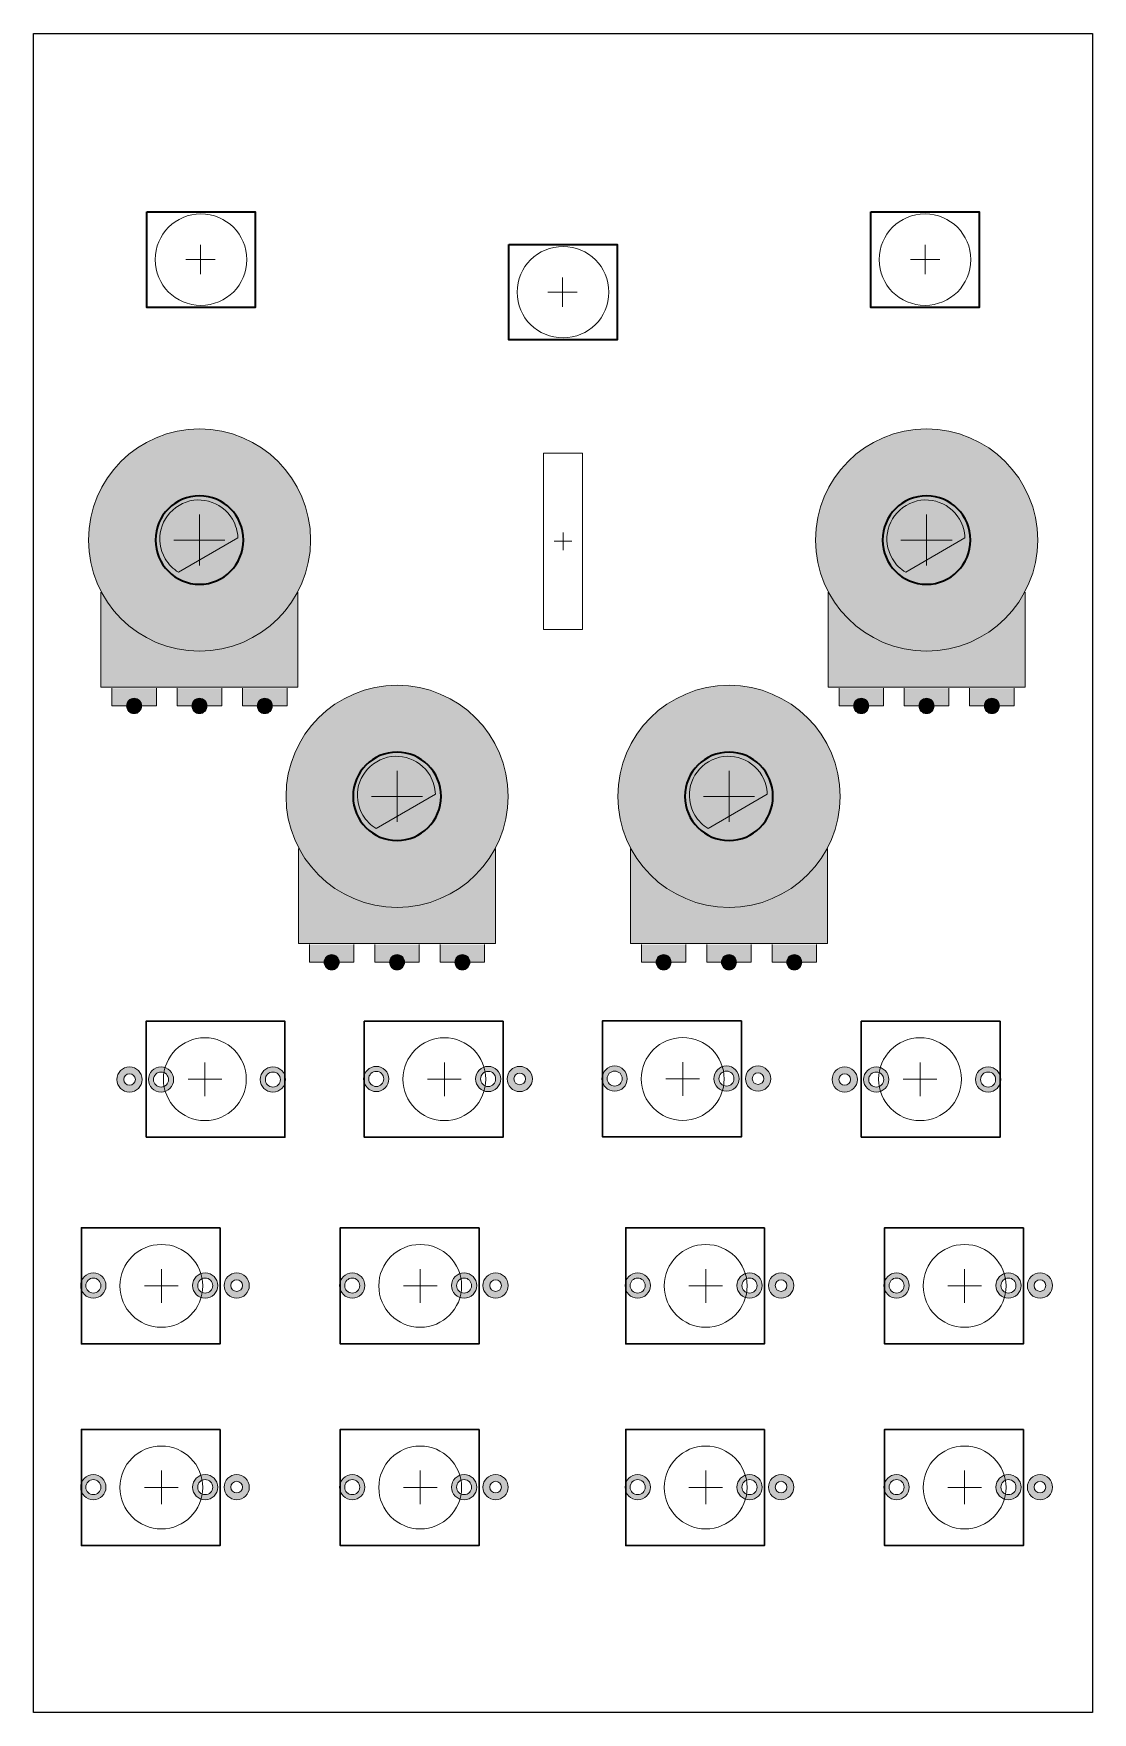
# Model space of a CAD drawing. Header units: millimetres. Extents: x 67 to 148, y 39 to 168.
import ezdxf

# ---------------------------------------------------------------- set-up
doc = ezdxf.new("R2010")
doc.units = ezdxf.units.MM
doc.header["$MEASUREMENT"] = 0
doc.layers.add('Layer 14', color=7, linetype='Continuous', lineweight=0)

msp = doc.modelspace()

# ---------------------------------------------------------------- hatches: boundary and pattern name
at = {"layer": 'Layer 14', "true_color": 0xe2e2dc, "transparency": 33554687}
h = msp.add_hatch(color=254, dxfattribs=at)
h.dxf.hatch_style = 2
edge = h.paths.add_edge_path()
edge.add_spline(control_points=[(70.74, 129.15), (70.74, 124.45), (74.54, 120.65), (79.24, 120.65), (83.93, 120.65), (87.74, 124.45), (87.74, 129.15), (87.74, 133.84), (83.93, 137.65), (79.24, 137.65), (74.54, 137.65), (70.74, 133.84), (70.74, 129.15)], knot_values=[0, 0, 0, 0, 1, 1, 1, 2, 2, 2, 3, 3, 3, 4, 4, 4, 4], degree=3, periodic=0)
h = msp.add_hatch(color=254, dxfattribs=at)
h.dxf.hatch_style = 2
edge = h.paths.add_edge_path()
edge.add_spline(control_points=[(126.38, 129.15), (126.38, 124.45), (130.18, 120.65), (134.88, 120.65), (139.57, 120.65), (143.38, 124.45), (143.38, 129.15), (143.38, 133.84), (139.57, 137.65), (134.88, 137.65), (130.18, 137.65), (126.38, 133.84), (126.38, 129.15)], knot_values=[0, 0, 0, 0, 1, 1, 1, 2, 2, 2, 3, 3, 3, 4, 4, 4, 4], degree=3, periodic=0)
at = {"layer": 'Layer 14', "true_color": 0xb1b3b5, "transparency": 33554687}
h = msp.add_hatch(color=253, dxfattribs=at)
h.dxf.hatch_style = 2
edge = h.paths.add_edge_path()
edge.add_spline(control_points=[(82.6, 129.15), (82.6, 127.28), (81.09, 125.76), (79.24, 125.76), (77.38, 125.76), (75.87, 127.28), (75.87, 129.15), (75.87, 131.02), (77.38, 132.53), (79.24, 132.53), (81.09, 132.53), (82.6, 131.02), (82.6, 129.15)], knot_values=[0, 0, 0, 0, 1, 1, 1, 2, 2, 2, 3, 3, 3, 4, 4, 4, 4], degree=3, periodic=0)
h = msp.add_hatch(color=253, dxfattribs=at)
h.dxf.hatch_style = 2
edge = h.paths.add_edge_path()
edge.add_spline(control_points=[(138.24, 129.15), (138.24, 127.28), (136.73, 125.76), (134.88, 125.76), (133.02, 125.76), (131.51, 127.28), (131.51, 129.15), (131.51, 131.02), (133.02, 132.53), (134.88, 132.53), (136.73, 132.53), (138.24, 131.02), (138.24, 129.15)], knot_values=[0, 0, 0, 0, 1, 1, 1, 2, 2, 2, 3, 3, 3, 4, 4, 4, 4], degree=3, periodic=0)
at = {"layer": 'Layer 14', "true_color": 0xdea826, "transparency": 33554687}
h = msp.add_hatch(color=42, dxfattribs=at)
h.dxf.hatch_style = 2
h.paths.add_polyline_path([(71.7, 125.16), (71.7, 117.89), (86.77, 117.89), (86.77, 125.16)])
h = msp.add_hatch(color=42, dxfattribs=at)
h.dxf.hatch_style = 2
h.paths.add_polyline_path([(127.34, 125.16), (127.34, 117.89), (142.41, 117.89), (142.41, 125.16)])
at = {"layer": 'Layer 14', "true_color": 0xe2e2dc, "transparency": 33554687}
h = msp.add_hatch(color=254, dxfattribs=at)
h.dxf.hatch_style = 2
h.paths.add_polyline_path([(72.53, 117.8), (72.53, 116.46), (75.94, 116.46), (75.94, 117.8)])
at = {"layer": 'Layer 14', "true_color": 0xb1b3b5, "transparency": 33554687}
h = msp.add_hatch(color=253, dxfattribs=at)
h.dxf.hatch_style = 2
edge = h.paths.add_edge_path()
edge.add_spline(control_points=[(74.81, 116.45), (74.81, 116.12), (74.55, 115.86), (74.24, 115.86), (73.92, 115.86), (73.66, 116.12), (73.66, 116.45), (73.66, 116.78), (73.92, 117.04), (74.24, 117.04), (74.55, 117.04), (74.81, 116.78), (74.81, 116.45)], knot_values=[0, 0, 0, 0, 1, 1, 1, 2, 2, 2, 3, 3, 3, 4, 4, 4, 4], degree=3, periodic=0)
at = {"layer": 'Layer 14', "true_color": 0xe2e2dc, "transparency": 33554687}
h = msp.add_hatch(color=254, dxfattribs=at)
h.dxf.hatch_style = 2
h.paths.add_polyline_path([(77.53, 117.8), (77.53, 116.46), (80.94, 116.46), (80.94, 117.8)])
at = {"layer": 'Layer 14', "true_color": 0xb1b3b5, "transparency": 33554687}
h = msp.add_hatch(color=253, dxfattribs=at)
h.dxf.hatch_style = 2
edge = h.paths.add_edge_path()
edge.add_spline(control_points=[(79.81, 116.45), (79.81, 116.12), (79.55, 115.86), (79.24, 115.86), (78.92, 115.86), (78.66, 116.12), (78.66, 116.45), (78.66, 116.78), (78.92, 117.04), (79.24, 117.04), (79.55, 117.04), (79.81, 116.78), (79.81, 116.45)], knot_values=[0, 0, 0, 0, 1, 1, 1, 2, 2, 2, 3, 3, 3, 4, 4, 4, 4], degree=3, periodic=0)
at = {"layer": 'Layer 14', "true_color": 0xe2e2dc, "transparency": 33554687}
h = msp.add_hatch(color=254, dxfattribs=at)
h.dxf.hatch_style = 2
h.paths.add_polyline_path([(82.53, 117.8), (82.53, 116.46), (85.94, 116.46), (85.94, 117.8)])
at = {"layer": 'Layer 14', "true_color": 0xb1b3b5, "transparency": 33554687}
h = msp.add_hatch(color=253, dxfattribs=at)
h.dxf.hatch_style = 2
edge = h.paths.add_edge_path()
edge.add_spline(control_points=[(84.81, 116.45), (84.81, 116.12), (84.55, 115.86), (84.24, 115.86), (83.92, 115.86), (83.66, 116.12), (83.66, 116.45), (83.66, 116.78), (83.92, 117.04), (84.24, 117.04), (84.55, 117.04), (84.81, 116.78), (84.81, 116.45)], knot_values=[0, 0, 0, 0, 1, 1, 1, 2, 2, 2, 3, 3, 3, 4, 4, 4, 4], degree=3, periodic=0)
at = {"layer": 'Layer 14', "true_color": 0xe2e2dc, "transparency": 33554687}
h = msp.add_hatch(color=254, dxfattribs=at)
h.dxf.hatch_style = 2
edge = h.paths.add_edge_path()
edge.add_spline(control_points=[(85.86, 109.53), (85.86, 104.84), (89.66, 101.03), (94.36, 101.03), (99.05, 101.03), (102.86, 104.84), (102.86, 109.53), (102.86, 114.23), (99.05, 118.03), (94.36, 118.03), (89.66, 118.03), (85.86, 114.23), (85.86, 109.53)], knot_values=[0, 0, 0, 0, 1, 1, 1, 2, 2, 2, 3, 3, 3, 4, 4, 4, 4], degree=3, periodic=0)
h = msp.add_hatch(color=254, dxfattribs=at)
h.dxf.hatch_style = 2
edge = h.paths.add_edge_path()
edge.add_spline(control_points=[(111.26, 109.53), (111.26, 104.84), (115.06, 101.03), (119.76, 101.03), (124.45, 101.03), (128.26, 104.84), (128.26, 109.53), (128.26, 114.23), (124.45, 118.03), (119.76, 118.03), (115.06, 118.03), (111.26, 114.23), (111.26, 109.53)], knot_values=[0, 0, 0, 0, 1, 1, 1, 2, 2, 2, 3, 3, 3, 4, 4, 4, 4], degree=3, periodic=0)
h = msp.add_hatch(color=254, dxfattribs=at)
h.dxf.hatch_style = 2
h.paths.add_polyline_path([(128.18, 117.8), (128.18, 116.46), (131.58, 116.46), (131.58, 117.8)])
at = {"layer": 'Layer 14', "true_color": 0xb1b3b5, "transparency": 33554687}
h = msp.add_hatch(color=253, dxfattribs=at)
h.dxf.hatch_style = 2
edge = h.paths.add_edge_path()
edge.add_spline(control_points=[(130.45, 116.45), (130.45, 116.12), (130.19, 115.86), (129.88, 115.86), (129.56, 115.86), (129.3, 116.12), (129.3, 116.45), (129.3, 116.78), (129.56, 117.04), (129.88, 117.04), (130.19, 117.04), (130.45, 116.78), (130.45, 116.45)], knot_values=[0, 0, 0, 0, 1, 1, 1, 2, 2, 2, 3, 3, 3, 4, 4, 4, 4], degree=3, periodic=0)
at = {"layer": 'Layer 14', "true_color": 0xe2e2dc, "transparency": 33554687}
h = msp.add_hatch(color=254, dxfattribs=at)
h.dxf.hatch_style = 2
h.paths.add_polyline_path([(133.17, 117.8), (133.17, 116.46), (136.58, 116.46), (136.58, 117.8)])
at = {"layer": 'Layer 14', "true_color": 0xb1b3b5, "transparency": 33554687}
h = msp.add_hatch(color=253, dxfattribs=at)
h.dxf.hatch_style = 2
edge = h.paths.add_edge_path()
edge.add_spline(control_points=[(135.45, 116.45), (135.45, 116.12), (135.19, 115.86), (134.88, 115.86), (134.56, 115.86), (134.3, 116.12), (134.3, 116.45), (134.3, 116.78), (134.56, 117.04), (134.88, 117.04), (135.19, 117.04), (135.45, 116.78), (135.45, 116.45)], knot_values=[0, 0, 0, 0, 1, 1, 1, 2, 2, 2, 3, 3, 3, 4, 4, 4, 4], degree=3, periodic=0)
at = {"layer": 'Layer 14', "true_color": 0xe2e2dc, "transparency": 33554687}
h = msp.add_hatch(color=254, dxfattribs=at)
h.dxf.hatch_style = 2
h.paths.add_polyline_path([(138.17, 117.8), (138.17, 116.46), (141.58, 116.46), (141.58, 117.8)])
at = {"layer": 'Layer 14', "true_color": 0xb1b3b5, "transparency": 33554687}
h = msp.add_hatch(color=253, dxfattribs=at)
h.dxf.hatch_style = 2
edge = h.paths.add_edge_path()
edge.add_spline(control_points=[(140.45, 116.45), (140.45, 116.12), (140.19, 115.86), (139.88, 115.86), (139.56, 115.86), (139.3, 116.12), (139.3, 116.45), (139.3, 116.78), (139.56, 117.04), (139.88, 117.04), (140.19, 117.04), (140.45, 116.78), (140.45, 116.45)], knot_values=[0, 0, 0, 0, 1, 1, 1, 2, 2, 2, 3, 3, 3, 4, 4, 4, 4], degree=3, periodic=0)
h = msp.add_hatch(color=253, dxfattribs=at)
h.dxf.hatch_style = 2
edge = h.paths.add_edge_path()
edge.add_spline(control_points=[(97.72, 109.53), (97.72, 107.66), (96.21, 106.15), (94.36, 106.15), (92.5, 106.15), (90.99, 107.66), (90.99, 109.53), (90.99, 111.4), (92.5, 112.91), (94.36, 112.91), (96.21, 112.91), (97.72, 111.4), (97.72, 109.53)], knot_values=[0, 0, 0, 0, 1, 1, 1, 2, 2, 2, 3, 3, 3, 4, 4, 4, 4], degree=3, periodic=0)
h = msp.add_hatch(color=253, dxfattribs=at)
h.dxf.hatch_style = 2
edge = h.paths.add_edge_path()
edge.add_spline(control_points=[(123.12, 109.53), (123.12, 107.66), (121.61, 106.15), (119.76, 106.15), (117.9, 106.15), (116.39, 107.66), (116.39, 109.53), (116.39, 111.4), (117.9, 112.91), (119.76, 112.91), (121.61, 112.91), (123.12, 111.4), (123.12, 109.53)], knot_values=[0, 0, 0, 0, 1, 1, 1, 2, 2, 2, 3, 3, 3, 4, 4, 4, 4], degree=3, periodic=0)
at = {"layer": 'Layer 14', "true_color": 0xdea826, "transparency": 33554687}
h = msp.add_hatch(color=42, dxfattribs=at)
h.dxf.hatch_style = 2
h.paths.add_polyline_path([(86.82, 105.54), (86.82, 98.27), (101.89, 98.27), (101.89, 105.54)])
h = msp.add_hatch(color=42, dxfattribs=at)
h.dxf.hatch_style = 2
h.paths.add_polyline_path([(112.22, 105.54), (112.22, 98.27), (127.29, 98.27), (127.29, 105.54)])
at = {"layer": 'Layer 14', "true_color": 0xe2e2dc, "transparency": 33554687}
h = msp.add_hatch(color=254, dxfattribs=at)
h.dxf.hatch_style = 2
h.paths.add_polyline_path([(87.66, 98.18), (87.66, 96.84), (91.06, 96.84), (91.06, 98.18)])
h = msp.add_hatch(color=254, dxfattribs=at)
h.dxf.hatch_style = 2
h.paths.add_polyline_path([(92.65, 98.18), (92.65, 96.84), (96.06, 96.84), (96.06, 98.18)])
h = msp.add_hatch(color=254, dxfattribs=at)
h.dxf.hatch_style = 2
h.paths.add_polyline_path([(97.65, 98.18), (97.65, 96.84), (101.06, 96.84), (101.06, 98.18)])
h = msp.add_hatch(color=254, dxfattribs=at)
h.dxf.hatch_style = 2
h.paths.add_polyline_path([(113.06, 98.18), (113.06, 96.84), (116.46, 96.84), (116.46, 98.18)])
h = msp.add_hatch(color=254, dxfattribs=at)
h.dxf.hatch_style = 2
h.paths.add_polyline_path([(118.05, 98.18), (118.05, 96.84), (121.46, 96.84), (121.46, 98.18)])
h = msp.add_hatch(color=254, dxfattribs=at)
h.dxf.hatch_style = 2
h.paths.add_polyline_path([(123.05, 98.18), (123.05, 96.84), (126.46, 96.84), (126.46, 98.18)])
at = {"layer": 'Layer 14', "true_color": 0xb1b3b5, "transparency": 33554687}
h = msp.add_hatch(color=253, dxfattribs=at)
h.dxf.hatch_style = 2
edge = h.paths.add_edge_path()
edge.add_spline(control_points=[(89.93, 96.83), (89.93, 96.51), (89.67, 96.24), (89.36, 96.24), (89.04, 96.24), (88.78, 96.51), (88.78, 96.83), (88.78, 97.16), (89.04, 97.42), (89.36, 97.42), (89.67, 97.42), (89.93, 97.16), (89.93, 96.83)], knot_values=[0, 0, 0, 0, 1, 1, 1, 2, 2, 2, 3, 3, 3, 4, 4, 4, 4], degree=3, periodic=0)
h = msp.add_hatch(color=253, dxfattribs=at)
h.dxf.hatch_style = 2
edge = h.paths.add_edge_path()
edge.add_spline(control_points=[(94.93, 96.83), (94.93, 96.51), (94.67, 96.24), (94.36, 96.24), (94.04, 96.24), (93.78, 96.51), (93.78, 96.83), (93.78, 97.16), (94.04, 97.42), (94.36, 97.42), (94.67, 97.42), (94.93, 97.16), (94.93, 96.83)], knot_values=[0, 0, 0, 0, 1, 1, 1, 2, 2, 2, 3, 3, 3, 4, 4, 4, 4], degree=3, periodic=0)
h = msp.add_hatch(color=253, dxfattribs=at)
h.dxf.hatch_style = 2
edge = h.paths.add_edge_path()
edge.add_spline(control_points=[(99.93, 96.83), (99.93, 96.51), (99.67, 96.24), (99.36, 96.24), (99.04, 96.24), (98.78, 96.51), (98.78, 96.83), (98.78, 97.16), (99.04, 97.42), (99.36, 97.42), (99.67, 97.42), (99.93, 97.16), (99.93, 96.83)], knot_values=[0, 0, 0, 0, 1, 1, 1, 2, 2, 2, 3, 3, 3, 4, 4, 4, 4], degree=3, periodic=0)
h = msp.add_hatch(color=253, dxfattribs=at)
h.dxf.hatch_style = 2
edge = h.paths.add_edge_path()
edge.add_spline(control_points=[(115.33, 96.83), (115.33, 96.51), (115.07, 96.24), (114.76, 96.24), (114.44, 96.24), (114.18, 96.51), (114.18, 96.83), (114.18, 97.16), (114.44, 97.42), (114.76, 97.42), (115.07, 97.42), (115.33, 97.16), (115.33, 96.83)], knot_values=[0, 0, 0, 0, 1, 1, 1, 2, 2, 2, 3, 3, 3, 4, 4, 4, 4], degree=3, periodic=0)
h = msp.add_hatch(color=253, dxfattribs=at)
h.dxf.hatch_style = 2
edge = h.paths.add_edge_path()
edge.add_spline(control_points=[(120.33, 96.83), (120.33, 96.51), (120.07, 96.24), (119.76, 96.24), (119.44, 96.24), (119.18, 96.51), (119.18, 96.83), (119.18, 97.16), (119.44, 97.42), (119.76, 97.42), (120.07, 97.42), (120.33, 97.16), (120.33, 96.83)], knot_values=[0, 0, 0, 0, 1, 1, 1, 2, 2, 2, 3, 3, 3, 4, 4, 4, 4], degree=3, periodic=0)
h = msp.add_hatch(color=253, dxfattribs=at)
h.dxf.hatch_style = 2
edge = h.paths.add_edge_path()
edge.add_spline(control_points=[(125.33, 96.83), (125.33, 96.51), (125.07, 96.24), (124.76, 96.24), (124.44, 96.24), (124.18, 96.51), (124.18, 96.83), (124.18, 97.16), (124.44, 97.42), (124.76, 97.42), (125.07, 97.42), (125.33, 97.16), (125.33, 96.83)], knot_values=[0, 0, 0, 0, 1, 1, 1, 2, 2, 2, 3, 3, 3, 4, 4, 4, 4], degree=3, periodic=0)
at = {"layer": 'Layer 14', "true_color": 0xbbbdbf, "transparency": 33554687}
h = msp.add_hatch(color=9, dxfattribs=at)
h.dxf.hatch_style = 2
edge = h.paths.add_edge_path()
edge.add_spline(control_points=[(73.88, 88.82), (73.35, 88.82), (72.92, 88.39), (72.92, 87.85), (72.92, 87.32), (73.35, 86.89), (73.88, 86.89), (74.42, 86.89), (74.85, 87.32), (74.85, 87.85), (74.85, 88.39), (74.42, 88.82), (73.88, 88.82), (73.88, 88.82), (73.88, 88.82), (73.88, 88.82)], knot_values=[0, 0, 0, 0, 1, 1, 1, 2, 2, 2, 3, 3, 3, 4, 4, 4, 5, 5, 5, 5], degree=3, periodic=0)
edge = h.paths.add_edge_path()
edge.add_spline(control_points=[(73.88, 88.3), (74.13, 88.3), (74.33, 88.1), (74.33, 87.85), (74.33, 87.61), (74.13, 87.41), (73.88, 87.41), (73.64, 87.41), (73.44, 87.61), (73.44, 87.85), (73.44, 88.1), (73.64, 88.3), (73.88, 88.3)], knot_values=[0, 0, 0, 0, 1, 1, 1, 2, 2, 2, 3, 3, 3, 4, 4, 4, 4], degree=3, periodic=0)
edge.add_line((73.88, 88.3), (73.88, 88.3))
h = msp.add_hatch(color=9, dxfattribs=at)
h.dxf.hatch_style = 2
edge = h.paths.add_edge_path()
edge.add_spline(control_points=[(76.3, 88.82), (75.76, 88.82), (75.33, 88.39), (75.33, 87.85), (75.33, 87.32), (75.76, 86.89), (76.3, 86.89), (76.83, 86.89), (77.26, 87.32), (77.26, 87.85), (77.26, 88.39), (76.83, 88.82), (76.3, 88.82), (76.3, 88.82), (76.3, 88.82), (76.3, 88.82)], knot_values=[0, 0, 0, 0, 1, 1, 1, 2, 2, 2, 3, 3, 3, 4, 4, 4, 5, 5, 5, 5], degree=3, periodic=0)
edge = h.paths.add_edge_path()
edge.add_spline(control_points=[(76.3, 88.43), (76.62, 88.43), (76.87, 88.17), (76.87, 87.85), (76.87, 87.54), (76.62, 87.28), (76.3, 87.28), (75.98, 87.28), (75.72, 87.54), (75.72, 87.85), (75.72, 88.17), (75.98, 88.43), (76.3, 88.43)], knot_values=[0, 0, 0, 0, 1, 1, 1, 2, 2, 2, 3, 3, 3, 4, 4, 4, 4], degree=3, periodic=0)
edge.add_line((76.3, 88.43), (76.3, 88.43))
h = msp.add_hatch(color=9, dxfattribs=at)
h.dxf.hatch_style = 2
edge = h.paths.add_edge_path()
edge.add_spline(control_points=[(84.86, 88.82), (84.32, 88.82), (83.89, 88.39), (83.89, 87.85), (83.89, 87.32), (84.32, 86.89), (84.86, 86.89), (85.39, 86.89), (85.82, 87.32), (85.82, 87.85), (85.82, 88.39), (85.39, 88.82), (84.86, 88.82), (84.86, 88.82), (84.86, 88.82), (84.86, 88.82)], knot_values=[0, 0, 0, 0, 1, 1, 1, 2, 2, 2, 3, 3, 3, 4, 4, 4, 5, 5, 5, 5], degree=3, periodic=0)
edge = h.paths.add_edge_path()
edge.add_spline(control_points=[(84.86, 88.43), (85.17, 88.43), (85.43, 88.17), (85.43, 87.85), (85.43, 87.54), (85.17, 87.28), (84.86, 87.28), (84.54, 87.28), (84.28, 87.54), (84.28, 87.85), (84.28, 88.17), (84.54, 88.43), (84.86, 88.43)], knot_values=[0, 0, 0, 0, 1, 1, 1, 2, 2, 2, 3, 3, 3, 4, 4, 4, 4], degree=3, periodic=0)
edge.add_line((84.86, 88.43), (84.86, 88.43))
h = msp.add_hatch(color=9, dxfattribs=at)
h.dxf.hatch_style = 2
edge = h.paths.add_edge_path()
edge.add_spline(control_points=[(92.77, 86.93), (93.3, 86.93), (93.73, 87.37), (93.73, 87.9), (93.73, 88.43), (93.3, 88.86), (92.77, 88.86), (92.24, 88.86), (91.8, 88.43), (91.8, 87.9), (91.8, 87.37), (92.24, 86.93), (92.77, 86.93), (92.77, 86.93), (92.77, 86.93), (92.77, 86.93)], knot_values=[0, 0, 0, 0, 1, 1, 1, 2, 2, 2, 3, 3, 3, 4, 4, 4, 5, 5, 5, 5], degree=3, periodic=0)
edge = h.paths.add_edge_path()
edge.add_spline(control_points=[(92.77, 87.32), (92.45, 87.32), (92.19, 87.58), (92.19, 87.9), (92.19, 88.22), (92.45, 88.48), (92.77, 88.48), (93.09, 88.48), (93.34, 88.22), (93.34, 87.9), (93.34, 87.58), (93.09, 87.32), (92.77, 87.32)], knot_values=[0, 0, 0, 0, 1, 1, 1, 2, 2, 2, 3, 3, 3, 4, 4, 4, 4], degree=3, periodic=0)
edge.add_line((92.77, 87.32), (92.77, 87.32))
h = msp.add_hatch(color=9, dxfattribs=at)
h.dxf.hatch_style = 2
edge = h.paths.add_edge_path()
edge.add_spline(control_points=[(101.33, 86.93), (101.86, 86.93), (102.29, 87.37), (102.29, 87.9), (102.29, 88.43), (101.86, 88.86), (101.33, 88.86), (100.8, 88.86), (100.36, 88.43), (100.36, 87.9), (100.36, 87.37), (100.8, 86.93), (101.33, 86.93), (101.33, 86.93), (101.33, 86.93), (101.33, 86.93)], knot_values=[0, 0, 0, 0, 1, 1, 1, 2, 2, 2, 3, 3, 3, 4, 4, 4, 5, 5, 5, 5], degree=3, periodic=0)
edge = h.paths.add_edge_path()
edge.add_spline(control_points=[(101.33, 87.32), (101.01, 87.32), (100.75, 87.58), (100.75, 87.9), (100.75, 88.22), (101.01, 88.48), (101.33, 88.48), (101.65, 88.48), (101.9, 88.22), (101.9, 87.9), (101.9, 87.58), (101.65, 87.32), (101.33, 87.32)], knot_values=[0, 0, 0, 0, 1, 1, 1, 2, 2, 2, 3, 3, 3, 4, 4, 4, 4], degree=3, periodic=0)
edge.add_line((101.33, 87.32), (101.33, 87.32))
h = msp.add_hatch(color=9, dxfattribs=at)
h.dxf.hatch_style = 2
edge = h.paths.add_edge_path()
edge.add_spline(control_points=[(103.74, 86.93), (104.27, 86.93), (104.71, 87.37), (104.71, 87.9), (104.71, 88.43), (104.27, 88.86), (103.74, 88.86), (103.21, 88.86), (102.78, 88.43), (102.78, 87.9), (102.78, 87.37), (103.21, 86.93), (103.74, 86.93), (103.74, 86.93), (103.74, 86.93), (103.74, 86.93)], knot_values=[0, 0, 0, 0, 1, 1, 1, 2, 2, 2, 3, 3, 3, 4, 4, 4, 5, 5, 5, 5], degree=3, periodic=0)
edge = h.paths.add_edge_path()
edge.add_spline(control_points=[(103.74, 87.46), (103.5, 87.46), (103.3, 87.65), (103.3, 87.9), (103.3, 88.15), (103.5, 88.34), (103.74, 88.34), (103.99, 88.34), (104.19, 88.15), (104.19, 87.9), (104.19, 87.65), (103.99, 87.46), (103.74, 87.46)], knot_values=[0, 0, 0, 0, 1, 1, 1, 2, 2, 2, 3, 3, 3, 4, 4, 4, 4], degree=3, periodic=0)
edge.add_line((103.74, 87.46), (103.74, 87.46))
h = msp.add_hatch(color=9, dxfattribs=at)
h.dxf.hatch_style = 2
edge = h.paths.add_edge_path()
edge.add_spline(control_points=[(111.01, 86.96), (111.54, 86.96), (111.97, 87.39), (111.97, 87.92), (111.97, 88.46), (111.54, 88.89), (111.01, 88.89), (110.48, 88.89), (110.04, 88.46), (110.04, 87.92), (110.04, 87.39), (110.48, 86.96), (111.01, 86.96), (111.01, 86.96), (111.01, 86.96), (111.01, 86.96)], knot_values=[0, 0, 0, 0, 1, 1, 1, 2, 2, 2, 3, 3, 3, 4, 4, 4, 5, 5, 5, 5], degree=3, periodic=0)
edge = h.paths.add_edge_path()
edge.add_spline(control_points=[(111.01, 87.35), (110.69, 87.35), (110.43, 87.6), (110.43, 87.92), (110.43, 88.24), (110.69, 88.5), (111.01, 88.5), (111.33, 88.5), (111.59, 88.24), (111.59, 87.92), (111.59, 87.6), (111.33, 87.35), (111.01, 87.35)], knot_values=[0, 0, 0, 0, 1, 1, 1, 2, 2, 2, 3, 3, 3, 4, 4, 4, 4], degree=3, periodic=0)
edge.add_line((111.01, 87.35), (111.01, 87.35))
h = msp.add_hatch(color=9, dxfattribs=at)
h.dxf.hatch_style = 2
edge = h.paths.add_edge_path()
edge.add_spline(control_points=[(119.57, 86.96), (120.1, 86.96), (120.53, 87.39), (120.53, 87.92), (120.53, 88.46), (120.1, 88.89), (119.57, 88.89), (119.04, 88.89), (118.6, 88.46), (118.6, 87.92), (118.6, 87.39), (119.04, 86.96), (119.57, 86.96), (119.57, 86.96), (119.57, 86.96), (119.57, 86.96)], knot_values=[0, 0, 0, 0, 1, 1, 1, 2, 2, 2, 3, 3, 3, 4, 4, 4, 5, 5, 5, 5], degree=3, periodic=0)
edge = h.paths.add_edge_path()
edge.add_spline(control_points=[(119.57, 87.35), (119.25, 87.35), (118.99, 87.6), (118.99, 87.92), (118.99, 88.24), (119.25, 88.5), (119.57, 88.5), (119.89, 88.5), (120.14, 88.24), (120.14, 87.92), (120.14, 87.6), (119.89, 87.35), (119.57, 87.35)], knot_values=[0, 0, 0, 0, 1, 1, 1, 2, 2, 2, 3, 3, 3, 4, 4, 4, 4], degree=3, periodic=0)
edge.add_line((119.57, 87.35), (119.57, 87.35))
h = msp.add_hatch(color=9, dxfattribs=at)
h.dxf.hatch_style = 2
edge = h.paths.add_edge_path()
edge.add_spline(control_points=[(121.98, 86.96), (122.51, 86.96), (122.95, 87.39), (122.95, 87.92), (122.95, 88.46), (122.51, 88.89), (121.98, 88.89), (121.45, 88.89), (121.02, 88.46), (121.02, 87.92), (121.02, 87.39), (121.45, 86.96), (121.98, 86.96), (121.98, 86.96), (121.98, 86.96), (121.98, 86.96)], knot_values=[0, 0, 0, 0, 1, 1, 1, 2, 2, 2, 3, 3, 3, 4, 4, 4, 5, 5, 5, 5], degree=3, periodic=0)
edge = h.paths.add_edge_path()
edge.add_spline(control_points=[(121.98, 87.48), (121.74, 87.48), (121.54, 87.68), (121.54, 87.92), (121.54, 88.17), (121.74, 88.37), (121.98, 88.37), (122.23, 88.37), (122.43, 88.17), (122.43, 87.92), (122.43, 87.68), (122.23, 87.48), (121.98, 87.48)], knot_values=[0, 0, 0, 0, 1, 1, 1, 2, 2, 2, 3, 3, 3, 4, 4, 4, 4], degree=3, periodic=0)
edge.add_line((121.98, 87.48), (121.98, 87.48))
h = msp.add_hatch(color=9, dxfattribs=at)
h.dxf.hatch_style = 2
edge = h.paths.add_edge_path()
edge.add_spline(control_points=[(128.61, 88.82), (128.08, 88.82), (127.65, 88.39), (127.65, 87.85), (127.65, 87.32), (128.08, 86.89), (128.61, 86.89), (129.15, 86.89), (129.58, 87.32), (129.58, 87.85), (129.58, 88.39), (129.15, 88.82), (128.61, 88.82), (128.61, 88.82), (128.61, 88.82), (128.61, 88.82)], knot_values=[0, 0, 0, 0, 1, 1, 1, 2, 2, 2, 3, 3, 3, 4, 4, 4, 5, 5, 5, 5], degree=3, periodic=0)
edge = h.paths.add_edge_path()
edge.add_spline(control_points=[(128.61, 88.3), (128.86, 88.3), (129.06, 88.1), (129.06, 87.85), (129.06, 87.61), (128.86, 87.41), (128.61, 87.41), (128.37, 87.41), (128.17, 87.61), (128.17, 87.85), (128.17, 88.1), (128.37, 88.3), (128.61, 88.3)], knot_values=[0, 0, 0, 0, 1, 1, 1, 2, 2, 2, 3, 3, 3, 4, 4, 4, 4], degree=3, periodic=0)
edge.add_line((128.61, 88.3), (128.61, 88.3))
h = msp.add_hatch(color=9, dxfattribs=at)
h.dxf.hatch_style = 2
edge = h.paths.add_edge_path()
edge.add_spline(control_points=[(131.03, 88.82), (130.5, 88.82), (130.06, 88.39), (130.06, 87.85), (130.06, 87.32), (130.5, 86.89), (131.03, 86.89), (131.56, 86.89), (131.99, 87.32), (131.99, 87.85), (131.99, 88.39), (131.56, 88.82), (131.03, 88.82), (131.03, 88.82), (131.03, 88.82), (131.03, 88.82)], knot_values=[0, 0, 0, 0, 1, 1, 1, 2, 2, 2, 3, 3, 3, 4, 4, 4, 5, 5, 5, 5], degree=3, periodic=0)
edge = h.paths.add_edge_path()
edge.add_spline(control_points=[(131.03, 88.43), (131.35, 88.43), (131.6, 88.17), (131.6, 87.85), (131.6, 87.54), (131.35, 87.28), (131.03, 87.28), (130.71, 87.28), (130.45, 87.54), (130.45, 87.85), (130.45, 88.17), (130.71, 88.43), (131.03, 88.43)], knot_values=[0, 0, 0, 0, 1, 1, 1, 2, 2, 2, 3, 3, 3, 4, 4, 4, 4], degree=3, periodic=0)
edge.add_line((131.03, 88.43), (131.03, 88.43))
h = msp.add_hatch(color=9, dxfattribs=at)
h.dxf.hatch_style = 2
edge = h.paths.add_edge_path()
edge.add_spline(control_points=[(139.59, 88.82), (139.05, 88.82), (138.62, 88.39), (138.62, 87.85), (138.62, 87.32), (139.05, 86.89), (139.59, 86.89), (140.12, 86.89), (140.55, 87.32), (140.55, 87.85), (140.55, 88.39), (140.12, 88.82), (139.59, 88.82), (139.59, 88.82), (139.59, 88.82), (139.59, 88.82)], knot_values=[0, 0, 0, 0, 1, 1, 1, 2, 2, 2, 3, 3, 3, 4, 4, 4, 5, 5, 5, 5], degree=3, periodic=0)
edge = h.paths.add_edge_path()
edge.add_spline(control_points=[(139.59, 88.43), (139.91, 88.43), (140.16, 88.17), (140.16, 87.85), (140.16, 87.54), (139.91, 87.28), (139.59, 87.28), (139.27, 87.28), (139.01, 87.54), (139.01, 87.85), (139.01, 88.17), (139.27, 88.43), (139.59, 88.43)], knot_values=[0, 0, 0, 0, 1, 1, 1, 2, 2, 2, 3, 3, 3, 4, 4, 4, 4], degree=3, periodic=0)
edge.add_line((139.59, 88.43), (139.59, 88.43))
h = msp.add_hatch(color=9, dxfattribs=at)
h.dxf.hatch_style = 2
edge = h.paths.add_edge_path()
edge.add_spline(control_points=[(71.11, 71.12), (71.65, 71.12), (72.08, 71.55), (72.08, 72.08), (72.08, 72.62), (71.65, 73.05), (71.11, 73.05), (70.58, 73.05), (70.15, 72.62), (70.15, 72.08), (70.15, 71.55), (70.58, 71.12), (71.11, 71.12), (71.11, 71.12), (71.11, 71.12), (71.11, 71.12)], knot_values=[0, 0, 0, 0, 1, 1, 1, 2, 2, 2, 3, 3, 3, 4, 4, 4, 5, 5, 5, 5], degree=3, periodic=0)
edge = h.paths.add_edge_path()
edge.add_spline(control_points=[(71.11, 71.51), (70.8, 71.51), (70.54, 71.77), (70.54, 72.08), (70.54, 72.4), (70.8, 72.66), (71.11, 72.66), (71.43, 72.66), (71.69, 72.4), (71.69, 72.08), (71.69, 71.77), (71.43, 71.51), (71.11, 71.51)], knot_values=[0, 0, 0, 0, 1, 1, 1, 2, 2, 2, 3, 3, 3, 4, 4, 4, 4], degree=3, periodic=0)
edge.add_line((71.11, 71.51), (71.11, 71.51))
h = msp.add_hatch(color=9, dxfattribs=at)
h.dxf.hatch_style = 2
edge = h.paths.add_edge_path()
edge.add_spline(control_points=[(79.67, 71.12), (80.21, 71.12), (80.64, 71.55), (80.64, 72.08), (80.64, 72.62), (80.21, 73.05), (79.67, 73.05), (79.14, 73.05), (78.71, 72.62), (78.71, 72.08), (78.71, 71.55), (79.14, 71.12), (79.67, 71.12), (79.67, 71.12), (79.67, 71.12), (79.67, 71.12)], knot_values=[0, 0, 0, 0, 1, 1, 1, 2, 2, 2, 3, 3, 3, 4, 4, 4, 5, 5, 5, 5], degree=3, periodic=0)
edge = h.paths.add_edge_path()
edge.add_spline(control_points=[(79.67, 71.51), (79.36, 71.51), (79.1, 71.77), (79.1, 72.08), (79.1, 72.4), (79.36, 72.66), (79.67, 72.66), (79.99, 72.66), (80.25, 72.4), (80.25, 72.08), (80.25, 71.77), (79.99, 71.51), (79.67, 71.51)], knot_values=[0, 0, 0, 0, 1, 1, 1, 2, 2, 2, 3, 3, 3, 4, 4, 4, 4], degree=3, periodic=0)
edge.add_line((79.67, 71.51), (79.67, 71.51))
h = msp.add_hatch(color=9, dxfattribs=at)
h.dxf.hatch_style = 2
edge = h.paths.add_edge_path()
edge.add_spline(control_points=[(82.09, 71.12), (82.62, 71.12), (83.05, 71.55), (83.05, 72.08), (83.05, 72.62), (82.62, 73.05), (82.09, 73.05), (81.56, 73.05), (81.12, 72.62), (81.12, 72.08), (81.12, 71.55), (81.56, 71.12), (82.09, 71.12), (82.09, 71.12), (82.09, 71.12), (82.09, 71.12)], knot_values=[0, 0, 0, 0, 1, 1, 1, 2, 2, 2, 3, 3, 3, 4, 4, 4, 5, 5, 5, 5], degree=3, periodic=0)
edge = h.paths.add_edge_path()
edge.add_spline(control_points=[(82.09, 71.64), (81.84, 71.64), (81.64, 71.84), (81.64, 72.08), (81.64, 72.33), (81.84, 72.53), (82.09, 72.53), (82.33, 72.53), (82.53, 72.33), (82.53, 72.08), (82.53, 71.84), (82.33, 71.64), (82.09, 71.64)], knot_values=[0, 0, 0, 0, 1, 1, 1, 2, 2, 2, 3, 3, 3, 4, 4, 4, 4], degree=3, periodic=0)
edge.add_line((82.09, 71.64), (82.09, 71.64))
h = msp.add_hatch(color=9, dxfattribs=at)
h.dxf.hatch_style = 2
edge = h.paths.add_edge_path()
edge.add_spline(control_points=[(90.93, 71.12), (91.46, 71.12), (91.89, 71.55), (91.89, 72.08), (91.89, 72.62), (91.46, 73.05), (90.93, 73.05), (90.4, 73.05), (89.96, 72.62), (89.96, 72.08), (89.96, 71.55), (90.4, 71.12), (90.93, 71.12), (90.93, 71.12), (90.93, 71.12), (90.93, 71.12)], knot_values=[0, 0, 0, 0, 1, 1, 1, 2, 2, 2, 3, 3, 3, 4, 4, 4, 5, 5, 5, 5], degree=3, periodic=0)
edge = h.paths.add_edge_path()
edge.add_spline(control_points=[(90.93, 71.51), (90.61, 71.51), (90.35, 71.77), (90.35, 72.08), (90.35, 72.4), (90.61, 72.66), (90.93, 72.66), (91.25, 72.66), (91.5, 72.4), (91.5, 72.08), (91.5, 71.77), (91.25, 71.51), (90.93, 71.51)], knot_values=[0, 0, 0, 0, 1, 1, 1, 2, 2, 2, 3, 3, 3, 4, 4, 4, 4], degree=3, periodic=0)
edge.add_line((90.93, 71.51), (90.93, 71.51))
h = msp.add_hatch(color=9, dxfattribs=at)
h.dxf.hatch_style = 2
edge = h.paths.add_edge_path()
edge.add_spline(control_points=[(99.49, 71.12), (100.02, 71.12), (100.45, 71.55), (100.45, 72.08), (100.45, 72.62), (100.02, 73.05), (99.49, 73.05), (98.95, 73.05), (98.52, 72.62), (98.52, 72.08), (98.52, 71.55), (98.95, 71.12), (99.49, 71.12), (99.49, 71.12), (99.49, 71.12), (99.49, 71.12)], knot_values=[0, 0, 0, 0, 1, 1, 1, 2, 2, 2, 3, 3, 3, 4, 4, 4, 5, 5, 5, 5], degree=3, periodic=0)
edge = h.paths.add_edge_path()
edge.add_spline(control_points=[(99.49, 71.51), (99.17, 71.51), (98.91, 71.77), (98.91, 72.08), (98.91, 72.4), (99.17, 72.66), (99.49, 72.66), (99.8, 72.66), (100.06, 72.4), (100.06, 72.08), (100.06, 71.77), (99.8, 71.51), (99.49, 71.51)], knot_values=[0, 0, 0, 0, 1, 1, 1, 2, 2, 2, 3, 3, 3, 4, 4, 4, 4], degree=3, periodic=0)
edge.add_line((99.49, 71.51), (99.49, 71.51))
h = msp.add_hatch(color=9, dxfattribs=at)
h.dxf.hatch_style = 2
edge = h.paths.add_edge_path()
edge.add_spline(control_points=[(101.9, 71.12), (102.43, 71.12), (102.86, 71.55), (102.86, 72.08), (102.86, 72.62), (102.43, 73.05), (101.9, 73.05), (101.37, 73.05), (100.93, 72.62), (100.93, 72.08), (100.93, 71.55), (101.37, 71.12), (101.9, 71.12), (101.9, 71.12), (101.9, 71.12), (101.9, 71.12)], knot_values=[0, 0, 0, 0, 1, 1, 1, 2, 2, 2, 3, 3, 3, 4, 4, 4, 5, 5, 5, 5], degree=3, periodic=0)
edge = h.paths.add_edge_path()
edge.add_spline(control_points=[(101.9, 71.64), (101.65, 71.64), (101.46, 71.84), (101.46, 72.08), (101.46, 72.33), (101.65, 72.53), (101.9, 72.53), (102.15, 72.53), (102.34, 72.33), (102.34, 72.08), (102.34, 71.84), (102.15, 71.64), (101.9, 71.64)], knot_values=[0, 0, 0, 0, 1, 1, 1, 2, 2, 2, 3, 3, 3, 4, 4, 4, 4], degree=3, periodic=0)
edge.add_line((101.9, 71.64), (101.9, 71.64))
h = msp.add_hatch(color=9, dxfattribs=at)
h.dxf.hatch_style = 2
edge = h.paths.add_edge_path()
edge.add_spline(control_points=[(112.77, 71.12), (113.3, 71.12), (113.74, 71.55), (113.74, 72.08), (113.74, 72.62), (113.3, 73.05), (112.77, 73.05), (112.24, 73.05), (111.81, 72.62), (111.81, 72.08), (111.81, 71.55), (112.24, 71.12), (112.77, 71.12), (112.77, 71.12), (112.77, 71.12), (112.77, 71.12)], knot_values=[0, 0, 0, 0, 1, 1, 1, 2, 2, 2, 3, 3, 3, 4, 4, 4, 5, 5, 5, 5], degree=3, periodic=0)
edge = h.paths.add_edge_path()
edge.add_spline(control_points=[(112.77, 71.51), (112.45, 71.51), (112.19, 71.77), (112.19, 72.08), (112.19, 72.4), (112.45, 72.66), (112.77, 72.66), (113.09, 72.66), (113.35, 72.4), (113.35, 72.08), (113.35, 71.77), (113.09, 71.51), (112.77, 71.51)], knot_values=[0, 0, 0, 0, 1, 1, 1, 2, 2, 2, 3, 3, 3, 4, 4, 4, 4], degree=3, periodic=0)
edge.add_line((112.77, 71.51), (112.77, 71.51))
h = msp.add_hatch(color=9, dxfattribs=at)
h.dxf.hatch_style = 2
edge = h.paths.add_edge_path()
edge.add_spline(control_points=[(121.33, 71.12), (121.86, 71.12), (122.3, 71.55), (122.3, 72.08), (122.3, 72.62), (121.86, 73.05), (121.33, 73.05), (120.8, 73.05), (120.37, 72.62), (120.37, 72.08), (120.37, 71.55), (120.8, 71.12), (121.33, 71.12), (121.33, 71.12), (121.33, 71.12), (121.33, 71.12)], knot_values=[0, 0, 0, 0, 1, 1, 1, 2, 2, 2, 3, 3, 3, 4, 4, 4, 5, 5, 5, 5], degree=3, periodic=0)
edge = h.paths.add_edge_path()
edge.add_spline(control_points=[(121.33, 71.51), (121.01, 71.51), (120.75, 71.77), (120.75, 72.08), (120.75, 72.4), (121.01, 72.66), (121.33, 72.66), (121.65, 72.66), (121.91, 72.4), (121.91, 72.08), (121.91, 71.77), (121.65, 71.51), (121.33, 71.51)], knot_values=[0, 0, 0, 0, 1, 1, 1, 2, 2, 2, 3, 3, 3, 4, 4, 4, 4], degree=3, periodic=0)
edge.add_line((121.33, 71.51), (121.33, 71.51))
h = msp.add_hatch(color=9, dxfattribs=at)
h.dxf.hatch_style = 2
edge = h.paths.add_edge_path()
edge.add_spline(control_points=[(123.74, 71.12), (124.28, 71.12), (124.71, 71.55), (124.71, 72.08), (124.71, 72.62), (124.28, 73.05), (123.74, 73.05), (123.21, 73.05), (122.78, 72.62), (122.78, 72.08), (122.78, 71.55), (123.21, 71.12), (123.74, 71.12), (123.74, 71.12), (123.74, 71.12), (123.74, 71.12)], knot_values=[0, 0, 0, 0, 1, 1, 1, 2, 2, 2, 3, 3, 3, 4, 4, 4, 5, 5, 5, 5], degree=3, periodic=0)
edge = h.paths.add_edge_path()
edge.add_spline(control_points=[(123.74, 71.64), (123.5, 71.64), (123.3, 71.84), (123.3, 72.08), (123.3, 72.33), (123.5, 72.53), (123.74, 72.53), (123.99, 72.53), (124.19, 72.33), (124.19, 72.08), (124.19, 71.84), (123.99, 71.64), (123.74, 71.64)], knot_values=[0, 0, 0, 0, 1, 1, 1, 2, 2, 2, 3, 3, 3, 4, 4, 4, 4], degree=3, periodic=0)
edge.add_line((123.74, 71.64), (123.74, 71.64))
h = msp.add_hatch(color=9, dxfattribs=at)
h.dxf.hatch_style = 2
edge = h.paths.add_edge_path()
edge.add_spline(control_points=[(132.58, 71.12), (133.12, 71.12), (133.55, 71.55), (133.55, 72.08), (133.55, 72.62), (133.12, 73.05), (132.58, 73.05), (132.05, 73.05), (131.62, 72.62), (131.62, 72.08), (131.62, 71.55), (132.05, 71.12), (132.58, 71.12), (132.58, 71.12), (132.58, 71.12), (132.58, 71.12)], knot_values=[0, 0, 0, 0, 1, 1, 1, 2, 2, 2, 3, 3, 3, 4, 4, 4, 5, 5, 5, 5], degree=3, periodic=0)
edge = h.paths.add_edge_path()
edge.add_spline(control_points=[(132.58, 71.51), (132.26, 71.51), (132.01, 71.77), (132.01, 72.08), (132.01, 72.4), (132.26, 72.66), (132.58, 72.66), (132.9, 72.66), (133.16, 72.4), (133.16, 72.08), (133.16, 71.77), (132.9, 71.51), (132.58, 71.51)], knot_values=[0, 0, 0, 0, 1, 1, 1, 2, 2, 2, 3, 3, 3, 4, 4, 4, 4], degree=3, periodic=0)
edge.add_line((132.58, 71.51), (132.58, 71.51))
h = msp.add_hatch(color=9, dxfattribs=at)
h.dxf.hatch_style = 2
edge = h.paths.add_edge_path()
edge.add_spline(control_points=[(141.14, 71.12), (141.67, 71.12), (142.11, 71.55), (142.11, 72.08), (142.11, 72.62), (141.67, 73.05), (141.14, 73.05), (140.61, 73.05), (140.18, 72.62), (140.18, 72.08), (140.18, 71.55), (140.61, 71.12), (141.14, 71.12), (141.14, 71.12), (141.14, 71.12), (141.14, 71.12)], knot_values=[0, 0, 0, 0, 1, 1, 1, 2, 2, 2, 3, 3, 3, 4, 4, 4, 5, 5, 5, 5], degree=3, periodic=0)
edge = h.paths.add_edge_path()
edge.add_spline(control_points=[(141.14, 71.51), (140.82, 71.51), (140.57, 71.77), (140.57, 72.08), (140.57, 72.4), (140.82, 72.66), (141.14, 72.66), (141.46, 72.66), (141.72, 72.4), (141.72, 72.08), (141.72, 71.77), (141.46, 71.51), (141.14, 71.51)], knot_values=[0, 0, 0, 0, 1, 1, 1, 2, 2, 2, 3, 3, 3, 4, 4, 4, 4], degree=3, periodic=0)
edge.add_line((141.14, 71.51), (141.14, 71.51))
h = msp.add_hatch(color=9, dxfattribs=at)
h.dxf.hatch_style = 2
edge = h.paths.add_edge_path()
edge.add_spline(control_points=[(143.56, 71.12), (144.09, 71.12), (144.52, 71.55), (144.52, 72.08), (144.52, 72.62), (144.09, 73.05), (143.56, 73.05), (143.02, 73.05), (142.59, 72.62), (142.59, 72.08), (142.59, 71.55), (143.02, 71.12), (143.56, 71.12), (143.56, 71.12), (143.56, 71.12), (143.56, 71.12)], knot_values=[0, 0, 0, 0, 1, 1, 1, 2, 2, 2, 3, 3, 3, 4, 4, 4, 5, 5, 5, 5], degree=3, periodic=0)
edge = h.paths.add_edge_path()
edge.add_spline(control_points=[(143.56, 71.64), (143.31, 71.64), (143.11, 71.84), (143.11, 72.08), (143.11, 72.33), (143.31, 72.53), (143.56, 72.53), (143.8, 72.53), (144, 72.33), (144, 72.08), (144, 71.84), (143.8, 71.64), (143.56, 71.64)], knot_values=[0, 0, 0, 0, 1, 1, 1, 2, 2, 2, 3, 3, 3, 4, 4, 4, 4], degree=3, periodic=0)
edge.add_line((143.56, 71.64), (143.56, 71.64))
h = msp.add_hatch(color=9, dxfattribs=at)
h.dxf.hatch_style = 2
edge = h.paths.add_edge_path()
edge.add_spline(control_points=[(71.11, 55.69), (71.65, 55.69), (72.08, 56.12), (72.08, 56.65), (72.08, 57.18), (71.65, 57.62), (71.11, 57.62), (70.58, 57.62), (70.15, 57.18), (70.15, 56.65), (70.15, 56.12), (70.58, 55.69), (71.11, 55.69), (71.11, 55.69), (71.11, 55.69), (71.11, 55.69)], knot_values=[0, 0, 0, 0, 1, 1, 1, 2, 2, 2, 3, 3, 3, 4, 4, 4, 5, 5, 5, 5], degree=3, periodic=0)
edge = h.paths.add_edge_path()
edge.add_spline(control_points=[(71.11, 56.08), (70.8, 56.08), (70.54, 56.33), (70.54, 56.65), (70.54, 56.97), (70.8, 57.23), (71.11, 57.23), (71.43, 57.23), (71.69, 56.97), (71.69, 56.65), (71.69, 56.33), (71.43, 56.08), (71.11, 56.08)], knot_values=[0, 0, 0, 0, 1, 1, 1, 2, 2, 2, 3, 3, 3, 4, 4, 4, 4], degree=3, periodic=0)
edge.add_line((71.11, 56.08), (71.11, 56.08))
h = msp.add_hatch(color=9, dxfattribs=at)
h.dxf.hatch_style = 2
edge = h.paths.add_edge_path()
edge.add_spline(control_points=[(79.67, 55.69), (80.21, 55.69), (80.64, 56.12), (80.64, 56.65), (80.64, 57.18), (80.21, 57.62), (79.67, 57.62), (79.14, 57.62), (78.71, 57.18), (78.71, 56.65), (78.71, 56.12), (79.14, 55.69), (79.67, 55.69), (79.67, 55.69), (79.67, 55.69), (79.67, 55.69)], knot_values=[0, 0, 0, 0, 1, 1, 1, 2, 2, 2, 3, 3, 3, 4, 4, 4, 5, 5, 5, 5], degree=3, periodic=0)
edge = h.paths.add_edge_path()
edge.add_spline(control_points=[(79.67, 56.08), (79.36, 56.08), (79.1, 56.33), (79.1, 56.65), (79.1, 56.97), (79.36, 57.23), (79.67, 57.23), (79.99, 57.23), (80.25, 56.97), (80.25, 56.65), (80.25, 56.33), (79.99, 56.08), (79.67, 56.08)], knot_values=[0, 0, 0, 0, 1, 1, 1, 2, 2, 2, 3, 3, 3, 4, 4, 4, 4], degree=3, periodic=0)
edge.add_line((79.67, 56.08), (79.67, 56.08))
h = msp.add_hatch(color=9, dxfattribs=at)
h.dxf.hatch_style = 2
edge = h.paths.add_edge_path()
edge.add_spline(control_points=[(82.09, 55.69), (82.62, 55.69), (83.05, 56.12), (83.05, 56.65), (83.05, 57.18), (82.62, 57.62), (82.09, 57.62), (81.56, 57.62), (81.12, 57.18), (81.12, 56.65), (81.12, 56.12), (81.56, 55.69), (82.09, 55.69), (82.09, 55.69), (82.09, 55.69), (82.09, 55.69)], knot_values=[0, 0, 0, 0, 1, 1, 1, 2, 2, 2, 3, 3, 3, 4, 4, 4, 5, 5, 5, 5], degree=3, periodic=0)
edge = h.paths.add_edge_path()
edge.add_spline(control_points=[(82.09, 56.21), (81.84, 56.21), (81.64, 56.41), (81.64, 56.65), (81.64, 56.9), (81.84, 57.1), (82.09, 57.1), (82.33, 57.1), (82.53, 56.9), (82.53, 56.65), (82.53, 56.41), (82.33, 56.21), (82.09, 56.21)], knot_values=[0, 0, 0, 0, 1, 1, 1, 2, 2, 2, 3, 3, 3, 4, 4, 4, 4], degree=3, periodic=0)
edge.add_line((82.09, 56.21), (82.09, 56.21))
h = msp.add_hatch(color=9, dxfattribs=at)
h.dxf.hatch_style = 2
edge = h.paths.add_edge_path()
edge.add_spline(control_points=[(90.93, 55.69), (91.46, 55.69), (91.89, 56.12), (91.89, 56.65), (91.89, 57.18), (91.46, 57.62), (90.93, 57.62), (90.4, 57.62), (89.96, 57.18), (89.96, 56.65), (89.96, 56.12), (90.4, 55.69), (90.93, 55.69), (90.93, 55.69), (90.93, 55.69), (90.93, 55.69)], knot_values=[0, 0, 0, 0, 1, 1, 1, 2, 2, 2, 3, 3, 3, 4, 4, 4, 5, 5, 5, 5], degree=3, periodic=0)
edge = h.paths.add_edge_path()
edge.add_spline(control_points=[(90.93, 56.08), (90.61, 56.08), (90.35, 56.33), (90.35, 56.65), (90.35, 56.97), (90.61, 57.23), (90.93, 57.23), (91.25, 57.23), (91.5, 56.97), (91.5, 56.65), (91.5, 56.33), (91.25, 56.08), (90.93, 56.08)], knot_values=[0, 0, 0, 0, 1, 1, 1, 2, 2, 2, 3, 3, 3, 4, 4, 4, 4], degree=3, periodic=0)
edge.add_line((90.93, 56.08), (90.93, 56.08))
h = msp.add_hatch(color=9, dxfattribs=at)
h.dxf.hatch_style = 2
edge = h.paths.add_edge_path()
edge.add_spline(control_points=[(99.49, 55.69), (100.02, 55.69), (100.45, 56.12), (100.45, 56.65), (100.45, 57.18), (100.02, 57.62), (99.49, 57.62), (98.95, 57.62), (98.52, 57.18), (98.52, 56.65), (98.52, 56.12), (98.95, 55.69), (99.49, 55.69), (99.49, 55.69), (99.49, 55.69), (99.49, 55.69)], knot_values=[0, 0, 0, 0, 1, 1, 1, 2, 2, 2, 3, 3, 3, 4, 4, 4, 5, 5, 5, 5], degree=3, periodic=0)
edge = h.paths.add_edge_path()
edge.add_spline(control_points=[(99.49, 56.08), (99.17, 56.08), (98.91, 56.33), (98.91, 56.65), (98.91, 56.97), (99.17, 57.23), (99.49, 57.23), (99.8, 57.23), (100.06, 56.97), (100.06, 56.65), (100.06, 56.33), (99.8, 56.08), (99.49, 56.08)], knot_values=[0, 0, 0, 0, 1, 1, 1, 2, 2, 2, 3, 3, 3, 4, 4, 4, 4], degree=3, periodic=0)
edge.add_line((99.49, 56.08), (99.49, 56.08))
h = msp.add_hatch(color=9, dxfattribs=at)
h.dxf.hatch_style = 2
edge = h.paths.add_edge_path()
edge.add_spline(control_points=[(101.9, 55.69), (102.43, 55.69), (102.86, 56.12), (102.86, 56.65), (102.86, 57.18), (102.43, 57.62), (101.9, 57.62), (101.37, 57.62), (100.93, 57.18), (100.93, 56.65), (100.93, 56.12), (101.37, 55.69), (101.9, 55.69), (101.9, 55.69), (101.9, 55.69), (101.9, 55.69)], knot_values=[0, 0, 0, 0, 1, 1, 1, 2, 2, 2, 3, 3, 3, 4, 4, 4, 5, 5, 5, 5], degree=3, periodic=0)
edge = h.paths.add_edge_path()
edge.add_spline(control_points=[(101.9, 56.21), (101.65, 56.21), (101.46, 56.41), (101.46, 56.65), (101.46, 56.9), (101.65, 57.1), (101.9, 57.1), (102.15, 57.1), (102.34, 56.9), (102.34, 56.65), (102.34, 56.41), (102.15, 56.21), (101.9, 56.21)], knot_values=[0, 0, 0, 0, 1, 1, 1, 2, 2, 2, 3, 3, 3, 4, 4, 4, 4], degree=3, periodic=0)
edge.add_line((101.9, 56.21), (101.9, 56.21))
h = msp.add_hatch(color=9, dxfattribs=at)
h.dxf.hatch_style = 2
edge = h.paths.add_edge_path()
edge.add_spline(control_points=[(112.77, 55.69), (113.3, 55.69), (113.74, 56.12), (113.74, 56.65), (113.74, 57.18), (113.3, 57.62), (112.77, 57.62), (112.24, 57.62), (111.81, 57.18), (111.81, 56.65), (111.81, 56.12), (112.24, 55.69), (112.77, 55.69), (112.77, 55.69), (112.77, 55.69), (112.77, 55.69)], knot_values=[0, 0, 0, 0, 1, 1, 1, 2, 2, 2, 3, 3, 3, 4, 4, 4, 5, 5, 5, 5], degree=3, periodic=0)
edge = h.paths.add_edge_path()
edge.add_spline(control_points=[(112.77, 56.08), (112.45, 56.08), (112.19, 56.33), (112.19, 56.65), (112.19, 56.97), (112.45, 57.23), (112.77, 57.23), (113.09, 57.23), (113.35, 56.97), (113.35, 56.65), (113.35, 56.33), (113.09, 56.08), (112.77, 56.08)], knot_values=[0, 0, 0, 0, 1, 1, 1, 2, 2, 2, 3, 3, 3, 4, 4, 4, 4], degree=3, periodic=0)
edge.add_line((112.77, 56.08), (112.77, 56.08))
h = msp.add_hatch(color=9, dxfattribs=at)
h.dxf.hatch_style = 2
edge = h.paths.add_edge_path()
edge.add_spline(control_points=[(121.33, 55.69), (121.86, 55.69), (122.3, 56.12), (122.3, 56.65), (122.3, 57.18), (121.86, 57.62), (121.33, 57.62), (120.8, 57.62), (120.37, 57.18), (120.37, 56.65), (120.37, 56.12), (120.8, 55.69), (121.33, 55.69), (121.33, 55.69), (121.33, 55.69), (121.33, 55.69)], knot_values=[0, 0, 0, 0, 1, 1, 1, 2, 2, 2, 3, 3, 3, 4, 4, 4, 5, 5, 5, 5], degree=3, periodic=0)
edge = h.paths.add_edge_path()
edge.add_spline(control_points=[(121.33, 56.08), (121.01, 56.08), (120.75, 56.33), (120.75, 56.65), (120.75, 56.97), (121.01, 57.23), (121.33, 57.23), (121.65, 57.23), (121.91, 56.97), (121.91, 56.65), (121.91, 56.33), (121.65, 56.08), (121.33, 56.08)], knot_values=[0, 0, 0, 0, 1, 1, 1, 2, 2, 2, 3, 3, 3, 4, 4, 4, 4], degree=3, periodic=0)
edge.add_line((121.33, 56.08), (121.33, 56.08))
h = msp.add_hatch(color=9, dxfattribs=at)
h.dxf.hatch_style = 2
edge = h.paths.add_edge_path()
edge.add_spline(control_points=[(123.74, 55.69), (124.28, 55.69), (124.71, 56.12), (124.71, 56.65), (124.71, 57.18), (124.28, 57.62), (123.74, 57.62), (123.21, 57.62), (122.78, 57.18), (122.78, 56.65), (122.78, 56.12), (123.21, 55.69), (123.74, 55.69), (123.74, 55.69), (123.74, 55.69), (123.74, 55.69)], knot_values=[0, 0, 0, 0, 1, 1, 1, 2, 2, 2, 3, 3, 3, 4, 4, 4, 5, 5, 5, 5], degree=3, periodic=0)
edge = h.paths.add_edge_path()
edge.add_spline(control_points=[(123.74, 56.21), (123.5, 56.21), (123.3, 56.41), (123.3, 56.65), (123.3, 56.9), (123.5, 57.1), (123.74, 57.1), (123.99, 57.1), (124.19, 56.9), (124.19, 56.65), (124.19, 56.41), (123.99, 56.21), (123.74, 56.21)], knot_values=[0, 0, 0, 0, 1, 1, 1, 2, 2, 2, 3, 3, 3, 4, 4, 4, 4], degree=3, periodic=0)
edge.add_line((123.74, 56.21), (123.74, 56.21))
h = msp.add_hatch(color=9, dxfattribs=at)
h.dxf.hatch_style = 2
edge = h.paths.add_edge_path()
edge.add_spline(control_points=[(132.58, 55.69), (133.12, 55.69), (133.55, 56.12), (133.55, 56.65), (133.55, 57.18), (133.12, 57.62), (132.58, 57.62), (132.05, 57.62), (131.62, 57.18), (131.62, 56.65), (131.62, 56.12), (132.05, 55.69), (132.58, 55.69), (132.58, 55.69), (132.58, 55.69), (132.58, 55.69)], knot_values=[0, 0, 0, 0, 1, 1, 1, 2, 2, 2, 3, 3, 3, 4, 4, 4, 5, 5, 5, 5], degree=3, periodic=0)
edge = h.paths.add_edge_path()
edge.add_spline(control_points=[(132.58, 56.08), (132.26, 56.08), (132.01, 56.33), (132.01, 56.65), (132.01, 56.97), (132.26, 57.23), (132.58, 57.23), (132.9, 57.23), (133.16, 56.97), (133.16, 56.65), (133.16, 56.33), (132.9, 56.08), (132.58, 56.08)], knot_values=[0, 0, 0, 0, 1, 1, 1, 2, 2, 2, 3, 3, 3, 4, 4, 4, 4], degree=3, periodic=0)
edge.add_line((132.58, 56.08), (132.58, 56.08))
h = msp.add_hatch(color=9, dxfattribs=at)
h.dxf.hatch_style = 2
edge = h.paths.add_edge_path()
edge.add_spline(control_points=[(141.14, 55.69), (141.67, 55.69), (142.11, 56.12), (142.11, 56.65), (142.11, 57.18), (141.67, 57.62), (141.14, 57.62), (140.61, 57.62), (140.18, 57.18), (140.18, 56.65), (140.18, 56.12), (140.61, 55.69), (141.14, 55.69), (141.14, 55.69), (141.14, 55.69), (141.14, 55.69)], knot_values=[0, 0, 0, 0, 1, 1, 1, 2, 2, 2, 3, 3, 3, 4, 4, 4, 5, 5, 5, 5], degree=3, periodic=0)
edge = h.paths.add_edge_path()
edge.add_spline(control_points=[(141.14, 56.08), (140.82, 56.08), (140.57, 56.33), (140.57, 56.65), (140.57, 56.97), (140.82, 57.23), (141.14, 57.23), (141.46, 57.23), (141.72, 56.97), (141.72, 56.65), (141.72, 56.33), (141.46, 56.08), (141.14, 56.08)], knot_values=[0, 0, 0, 0, 1, 1, 1, 2, 2, 2, 3, 3, 3, 4, 4, 4, 4], degree=3, periodic=0)
edge.add_line((141.14, 56.08), (141.14, 56.08))
h = msp.add_hatch(color=9, dxfattribs=at)
h.dxf.hatch_style = 2
edge = h.paths.add_edge_path()
edge.add_spline(control_points=[(143.56, 55.69), (144.09, 55.69), (144.52, 56.12), (144.52, 56.65), (144.52, 57.18), (144.09, 57.62), (143.56, 57.62), (143.02, 57.62), (142.59, 57.18), (142.59, 56.65), (142.59, 56.12), (143.02, 55.69), (143.56, 55.69), (143.56, 55.69), (143.56, 55.69), (143.56, 55.69)], knot_values=[0, 0, 0, 0, 1, 1, 1, 2, 2, 2, 3, 3, 3, 4, 4, 4, 5, 5, 5, 5], degree=3, periodic=0)
edge = h.paths.add_edge_path()
edge.add_spline(control_points=[(143.56, 56.21), (143.31, 56.21), (143.11, 56.41), (143.11, 56.65), (143.11, 56.9), (143.31, 57.1), (143.56, 57.1), (143.8, 57.1), (144, 56.9), (144, 56.65), (144, 56.41), (143.8, 56.21), (143.56, 56.21)], knot_values=[0, 0, 0, 0, 1, 1, 1, 2, 2, 2, 3, 3, 3, 4, 4, 4, 4], degree=3, periodic=0)
edge.add_line((143.56, 56.21), (143.56, 56.21))

# ---------------------------------------------------------------- linework, layer by layer
at = {"layer": 'Layer 14', "color": 7, "lineweight": 9, "true_color": 0xffffff}
for p, q in [((79.32, 151.73), (79.32, 149.49)), ((134.76, 151.73), (134.76, 149.49)), ((78.2, 150.61), (80.44, 150.61)), ((133.64, 150.61), (135.88, 150.61)), ((107.02, 149.24), (107.02, 147)), ((105.9, 148.12), (108.14, 148.12)), ((79.24, 127.2), (79.24, 131.1)), ((134.88, 127.2), (134.88, 131.1)), ((77.28, 129.15), (81.19, 129.15)), ((132.92, 129.15), (136.83, 129.15)), ((94.36, 107.58), (94.36, 111.48)), ((119.76, 107.58), (119.76, 111.48)), ((92.4, 109.53), (96.31, 109.53)), ((117.8, 109.53), (121.71, 109.53))]:
    msp.add_line(p, q, dxfattribs=at)
at = {"layer": 'Layer 14', "color": 7, "lineweight": 18, "true_color": 0xffffff}
for p, q in [((106.38, 129.05), (107.73, 129.05)), ((107.06, 128.38), (107.06, 129.73)), ((79.65, 86.59), (79.65, 89.17)), ((97.98, 89.17), (97.98, 86.59)), ((116.22, 89.19), (116.22, 86.61)), ((134.38, 86.59), (134.38, 89.17)), ((80.94, 87.88), (78.36, 87.88)), ((96.69, 87.88), (99.26, 87.88)), ((114.93, 87.9), (117.5, 87.9)), ((135.67, 87.88), (133.09, 87.88)), ((76.32, 73.35), (76.32, 70.77)), ((96.13, 73.35), (96.13, 70.77)), ((117.98, 73.35), (117.98, 70.77)), ((137.79, 73.35), (137.79, 70.77)), ((75.03, 72.06), (77.61, 72.06)), ((94.84, 72.06), (97.42, 72.06)), ((116.69, 72.06), (119.27, 72.06)), ((136.5, 72.06), (139.08, 72.06)), ((76.32, 57.92), (76.32, 55.34)), ((96.13, 57.92), (96.13, 55.34)), ((117.98, 57.92), (117.98, 55.34)), ((137.79, 57.92), (137.79, 55.34)), ((75.03, 56.63), (77.61, 56.63)), ((94.84, 56.63), (97.42, 56.63)), ((116.69, 56.63), (119.27, 56.63)), ((136.5, 56.63), (139.08, 56.63))]:
    msp.add_line(p, q, dxfattribs=at)
at = {"layer": 'Layer 14', "color": 7, "lineweight": 25, "true_color": 0xffffff}
msp.add_lwpolyline([(147.57, 39.41), (66.54, 39.41), (66.54, 167.91), (147.57, 167.91)], close=True, dxfattribs=at)
at = {"layer": 'Layer 14', "color": 7, "lineweight": 35, "true_color": 0xffffff}
for points in [[(75.21, 154.26), (83.5, 154.26), (83.5, 146.95), (75.21, 146.95)], [(130.61, 154.26), (138.91, 154.26), (138.91, 146.95), (130.61, 146.95)], [(102.91, 151.77), (111.2, 151.77), (111.2, 144.46), (102.91, 144.46)]]:
    msp.add_lwpolyline(points, close=True, dxfattribs=at)
at = {"layer": 'Layer 14', "color": 7, "lineweight": 9, "true_color": 0xffffff}
for points in [[(79.32, 142.37)], [(134.96, 142.37)], [(71.7, 125.16), (71.7, 117.89), (86.77, 117.89), (86.77, 125.16)], [(127.34, 125.16), (127.34, 117.89), (142.41, 117.89), (142.41, 125.16)], [(94.44, 122.75)], [(119.84, 122.75)], [(72.53, 117.8), (72.53, 116.46), (75.94, 116.46), (75.94, 117.8)], [(77.53, 117.8), (77.53, 116.46), (80.94, 116.46), (80.94, 117.8)], [(82.53, 117.8), (82.53, 116.46), (85.94, 116.46), (85.94, 117.8)], [(128.18, 117.8), (128.18, 116.46), (131.58, 116.46), (131.58, 117.8)], [(133.17, 117.8), (133.17, 116.46), (136.58, 116.46), (136.58, 117.8)], [(138.17, 117.8), (138.17, 116.46), (141.58, 116.46), (141.58, 117.8)], [(86.82, 105.54), (86.82, 98.27), (101.89, 98.27), (101.89, 105.54)], [(112.22, 105.54), (112.22, 98.27), (127.29, 98.27), (127.29, 105.54)], [(87.66, 98.18), (87.66, 96.84), (91.06, 96.84), (91.06, 98.18)], [(92.65, 98.18), (92.65, 96.84), (96.06, 96.84), (96.06, 98.18)], [(97.65, 98.18), (97.65, 96.84), (101.06, 96.84), (101.06, 98.18)], [(113.06, 98.18), (113.06, 96.84), (116.46, 96.84), (116.46, 98.18)], [(118.05, 98.18), (118.05, 96.84), (121.46, 96.84), (121.46, 98.18)], [(123.05, 98.18), (123.05, 96.84), (126.46, 96.84), (126.46, 98.18)]]:
    msp.add_lwpolyline(points, dxfattribs=at)
at = {"layer": 'Layer 14', "color": 7, "lineweight": 18, "true_color": 0xffffff}
msp.add_lwpolyline([(105.56, 135.8), (105.56, 122.3), (108.56, 122.3), (108.56, 135.8)], close=True, dxfattribs=at)
at = {"layer": 'Layer 14', "color": 7, "lineweight": 30, "true_color": 0xffffff}
for points in [[(75.15, 83.43), (75.15, 92.32), (85.77, 92.32), (85.77, 83.43)], [(102.47, 92.32), (102.47, 83.43), (91.85, 83.43), (91.85, 92.32)], [(120.71, 92.35), (120.71, 83.46), (110.09, 83.46), (110.09, 92.35)], [(129.88, 83.43), (129.88, 92.32), (140.5, 92.32), (140.5, 83.43)], [(80.82, 76.51), (80.82, 67.62), (70.2, 67.62), (70.2, 76.51)], [(100.63, 76.51), (100.63, 67.62), (90.01, 67.62), (90.01, 76.51)], [(122.47, 76.51), (122.47, 67.62), (111.86, 67.62), (111.86, 76.51)], [(142.29, 76.51), (142.29, 67.62), (131.67, 67.62), (131.67, 76.51)], [(80.82, 61.07), (80.82, 52.18), (70.2, 52.18), (70.2, 61.07)], [(100.63, 61.07), (100.63, 52.18), (90.01, 52.18), (90.01, 61.07)], [(122.47, 61.07), (122.47, 52.18), (111.86, 52.18), (111.86, 61.07)], [(142.29, 61.07), (142.29, 52.18), (131.67, 52.18), (131.67, 61.07)]]:
    msp.add_lwpolyline(points, close=True, dxfattribs=at)
at = {"layer": 'Layer 14', "color": 7, "lineweight": 18, "true_color": 0xffffff}
for centre in [(79.65, 87.88), (97.98, 87.88), (116.22, 87.9), (134.38, 87.88), (76.32, 72.06), (96.13, 72.06), (117.98, 72.06), (137.79, 72.06), (76.32, 56.63), (96.13, 56.63), (117.98, 56.63), (137.79, 56.63)]:
    msp.add_circle(centre, 3.17, dxfattribs=at)
at = {"layer": 'Layer 14', "color": 7, "lineweight": 9, "true_color": 0xffffff}
for points, knots in [([(75.85, 150.61), (75.85, 152.55), (77.41, 154.11), (79.35, 154.11), (81.3, 154.11), (82.86, 152.55), (82.86, 150.61), (82.86, 148.66), (81.3, 147.11), (79.35, 147.11), (77.41, 147.11), (75.85, 148.66), (75.85, 150.61), (75.85, 150.61), (75.85, 150.61), (75.85, 150.61)], [0, 0, 0, 0, 1, 1, 1, 2, 2, 2, 3, 3, 3, 4, 4, 4, 5, 5, 5, 5]), ([(131.25, 150.61), (131.25, 152.55), (132.81, 154.11), (134.76, 154.11), (136.7, 154.11), (138.26, 152.55), (138.26, 150.61), (138.26, 148.66), (136.7, 147.11), (134.76, 147.11), (132.81, 147.11), (131.25, 148.66), (131.25, 150.61), (131.25, 150.61), (131.25, 150.61), (131.25, 150.61)], [0, 0, 0, 0, 1, 1, 1, 2, 2, 2, 3, 3, 3, 4, 4, 4, 5, 5, 5, 5]), ([(103.55, 148.12), (103.55, 150.06), (105.11, 151.62), (107.06, 151.62), (109, 151.62), (110.56, 150.06), (110.56, 148.12), (110.56, 146.17), (109, 144.62), (107.06, 144.62), (105.11, 144.62), (103.55, 146.17), (103.55, 148.12), (103.55, 148.12), (103.55, 148.12), (103.55, 148.12)], [0, 0, 0, 0, 1, 1, 1, 2, 2, 2, 3, 3, 3, 4, 4, 4, 5, 5, 5, 5]), ([(70.74, 129.15), (70.74, 124.45), (74.54, 120.65), (79.24, 120.65), (83.93, 120.65), (87.74, 124.45), (87.74, 129.15), (87.74, 133.84), (83.93, 137.65), (79.24, 137.65), (74.54, 137.65), (70.74, 133.84), (70.74, 129.15)], [0, 0, 0, 0, 1, 1, 1, 2, 2, 2, 3, 3, 3, 4, 4, 4, 4]), ([(126.38, 129.15), (126.38, 124.45), (130.18, 120.65), (134.88, 120.65), (139.57, 120.65), (143.38, 124.45), (143.38, 129.15), (143.38, 133.84), (139.57, 137.65), (134.88, 137.65), (130.18, 137.65), (126.38, 133.84), (126.38, 129.15)], [0, 0, 0, 0, 1, 1, 1, 2, 2, 2, 3, 3, 3, 4, 4, 4, 4]), ([(82.17, 129.31), (82.16, 129.8), (82.03, 130.29), (81.76, 130.74), (80.92, 132.16), (79.1, 132.64), (77.68, 131.8), (76.25, 130.96), (75.78, 129.13), (76.62, 127.71), (76.88, 127.27), (77.23, 126.92), (77.64, 126.68), (77.64, 126.68), (82.17, 129.31), (82.17, 129.31)], [0, 0, 0, 0, 1, 1, 1, 2, 2, 2, 3, 3, 3, 4, 4, 4, 5, 5, 5, 5]), ([(137.81, 129.31), (137.8, 129.8), (137.67, 130.29), (137.4, 130.74), (136.56, 132.16), (134.74, 132.64), (133.32, 131.8), (131.89, 130.96), (131.42, 129.13), (132.26, 127.71), (132.52, 127.27), (132.87, 126.92), (133.28, 126.68), (133.28, 126.68), (137.81, 129.31), (137.81, 129.31)], [0, 0, 0, 0, 1, 1, 1, 2, 2, 2, 3, 3, 3, 4, 4, 4, 5, 5, 5, 5]), ([(74.81, 116.45), (74.81, 116.12), (74.55, 115.86), (74.24, 115.86), (73.92, 115.86), (73.66, 116.12), (73.66, 116.45), (73.66, 116.78), (73.92, 117.04), (74.24, 117.04), (74.55, 117.04), (74.81, 116.78), (74.81, 116.45)], [0, 0, 0, 0, 1, 1, 1, 2, 2, 2, 3, 3, 3, 4, 4, 4, 4]), ([(79.81, 116.45), (79.81, 116.12), (79.55, 115.86), (79.24, 115.86), (78.92, 115.86), (78.66, 116.12), (78.66, 116.45), (78.66, 116.78), (78.92, 117.04), (79.24, 117.04), (79.55, 117.04), (79.81, 116.78), (79.81, 116.45)], [0, 0, 0, 0, 1, 1, 1, 2, 2, 2, 3, 3, 3, 4, 4, 4, 4]), ([(84.81, 116.45), (84.81, 116.12), (84.55, 115.86), (84.24, 115.86), (83.92, 115.86), (83.66, 116.12), (83.66, 116.45), (83.66, 116.78), (83.92, 117.04), (84.24, 117.04), (84.55, 117.04), (84.81, 116.78), (84.81, 116.45)], [0, 0, 0, 0, 1, 1, 1, 2, 2, 2, 3, 3, 3, 4, 4, 4, 4]), ([(85.86, 109.53), (85.86, 104.84), (89.66, 101.03), (94.36, 101.03), (99.05, 101.03), (102.86, 104.84), (102.86, 109.53), (102.86, 114.23), (99.05, 118.03), (94.36, 118.03), (89.66, 118.03), (85.86, 114.23), (85.86, 109.53)], [0, 0, 0, 0, 1, 1, 1, 2, 2, 2, 3, 3, 3, 4, 4, 4, 4]), ([(111.26, 109.53), (111.26, 104.84), (115.06, 101.03), (119.76, 101.03), (124.45, 101.03), (128.26, 104.84), (128.26, 109.53), (128.26, 114.23), (124.45, 118.03), (119.76, 118.03), (115.06, 118.03), (111.26, 114.23), (111.26, 109.53)], [0, 0, 0, 0, 1, 1, 1, 2, 2, 2, 3, 3, 3, 4, 4, 4, 4]), ([(130.45, 116.45), (130.45, 116.12), (130.19, 115.86), (129.88, 115.86), (129.56, 115.86), (129.3, 116.12), (129.3, 116.45), (129.3, 116.78), (129.56, 117.04), (129.88, 117.04), (130.19, 117.04), (130.45, 116.78), (130.45, 116.45)], [0, 0, 0, 0, 1, 1, 1, 2, 2, 2, 3, 3, 3, 4, 4, 4, 4]), ([(135.45, 116.45), (135.45, 116.12), (135.19, 115.86), (134.88, 115.86), (134.56, 115.86), (134.3, 116.12), (134.3, 116.45), (134.3, 116.78), (134.56, 117.04), (134.88, 117.04), (135.19, 117.04), (135.45, 116.78), (135.45, 116.45)], [0, 0, 0, 0, 1, 1, 1, 2, 2, 2, 3, 3, 3, 4, 4, 4, 4]), ([(140.45, 116.45), (140.45, 116.12), (140.19, 115.86), (139.88, 115.86), (139.56, 115.86), (139.3, 116.12), (139.3, 116.45), (139.3, 116.78), (139.56, 117.04), (139.88, 117.04), (140.19, 117.04), (140.45, 116.78), (140.45, 116.45)], [0, 0, 0, 0, 1, 1, 1, 2, 2, 2, 3, 3, 3, 4, 4, 4, 4]), ([(97.29, 109.7), (97.28, 110.18), (97.15, 110.67), (96.88, 111.12), (96.04, 112.54), (94.22, 113.02), (92.8, 112.18), (91.37, 111.35), (90.9, 109.52), (91.74, 108.1), (92, 107.66), (92.35, 107.31), (92.76, 107.06), (92.76, 107.06), (97.29, 109.7), (97.29, 109.7)], [0, 0, 0, 0, 1, 1, 1, 2, 2, 2, 3, 3, 3, 4, 4, 4, 5, 5, 5, 5]), ([(122.69, 109.7), (122.68, 110.18), (122.55, 110.67), (122.28, 111.12), (121.44, 112.54), (119.62, 113.02), (118.2, 112.18), (116.77, 111.35), (116.3, 109.52), (117.14, 108.1), (117.4, 107.66), (117.75, 107.31), (118.16, 107.06), (118.16, 107.06), (122.69, 109.7), (122.69, 109.7)], [0, 0, 0, 0, 1, 1, 1, 2, 2, 2, 3, 3, 3, 4, 4, 4, 5, 5, 5, 5]), ([(89.93, 96.83), (89.93, 96.51), (89.67, 96.24), (89.36, 96.24), (89.04, 96.24), (88.78, 96.51), (88.78, 96.83), (88.78, 97.16), (89.04, 97.42), (89.36, 97.42), (89.67, 97.42), (89.93, 97.16), (89.93, 96.83)], [0, 0, 0, 0, 1, 1, 1, 2, 2, 2, 3, 3, 3, 4, 4, 4, 4]), ([(94.93, 96.83), (94.93, 96.51), (94.67, 96.24), (94.36, 96.24), (94.04, 96.24), (93.78, 96.51), (93.78, 96.83), (93.78, 97.16), (94.04, 97.42), (94.36, 97.42), (94.67, 97.42), (94.93, 97.16), (94.93, 96.83)], [0, 0, 0, 0, 1, 1, 1, 2, 2, 2, 3, 3, 3, 4, 4, 4, 4]), ([(99.93, 96.83), (99.93, 96.51), (99.67, 96.24), (99.36, 96.24), (99.04, 96.24), (98.78, 96.51), (98.78, 96.83), (98.78, 97.16), (99.04, 97.42), (99.36, 97.42), (99.67, 97.42), (99.93, 97.16), (99.93, 96.83)], [0, 0, 0, 0, 1, 1, 1, 2, 2, 2, 3, 3, 3, 4, 4, 4, 4]), ([(115.33, 96.83), (115.33, 96.51), (115.07, 96.24), (114.76, 96.24), (114.44, 96.24), (114.18, 96.51), (114.18, 96.83), (114.18, 97.16), (114.44, 97.42), (114.76, 97.42), (115.07, 97.42), (115.33, 97.16), (115.33, 96.83)], [0, 0, 0, 0, 1, 1, 1, 2, 2, 2, 3, 3, 3, 4, 4, 4, 4]), ([(120.33, 96.83), (120.33, 96.51), (120.07, 96.24), (119.76, 96.24), (119.44, 96.24), (119.18, 96.51), (119.18, 96.83), (119.18, 97.16), (119.44, 97.42), (119.76, 97.42), (120.07, 97.42), (120.33, 97.16), (120.33, 96.83)], [0, 0, 0, 0, 1, 1, 1, 2, 2, 2, 3, 3, 3, 4, 4, 4, 4]), ([(125.33, 96.83), (125.33, 96.51), (125.07, 96.24), (124.76, 96.24), (124.44, 96.24), (124.18, 96.51), (124.18, 96.83), (124.18, 97.16), (124.44, 97.42), (124.76, 97.42), (125.07, 97.42), (125.33, 97.16), (125.33, 96.83)], [0, 0, 0, 0, 1, 1, 1, 2, 2, 2, 3, 3, 3, 4, 4, 4, 4])]:
    msp.add_open_spline(points, degree=3, knots=knots, dxfattribs=at)
at = {"layer": 'Layer 14', "color": 7, "lineweight": 35, "true_color": 0xffffff}
for points in [[(82.6, 129.15), (82.6, 127.28), (81.09, 125.76), (79.24, 125.76), (77.38, 125.76), (75.87, 127.28), (75.87, 129.15), (75.87, 131.02), (77.38, 132.53), (79.24, 132.53), (81.09, 132.53), (82.6, 131.02), (82.6, 129.15)], [(138.24, 129.15), (138.24, 127.28), (136.73, 125.76), (134.88, 125.76), (133.02, 125.76), (131.51, 127.28), (131.51, 129.15), (131.51, 131.02), (133.02, 132.53), (134.88, 132.53), (136.73, 132.53), (138.24, 131.02), (138.24, 129.15)], [(97.72, 109.53), (97.72, 107.66), (96.21, 106.15), (94.36, 106.15), (92.5, 106.15), (90.99, 107.66), (90.99, 109.53), (90.99, 111.4), (92.5, 112.91), (94.36, 112.91), (96.21, 112.91), (97.72, 111.4), (97.72, 109.53)], [(123.12, 109.53), (123.12, 107.66), (121.61, 106.15), (119.76, 106.15), (117.9, 106.15), (116.39, 107.66), (116.39, 109.53), (116.39, 111.4), (117.9, 112.91), (119.76, 112.91), (121.61, 112.91), (123.12, 111.4), (123.12, 109.53)]]:
    msp.add_open_spline(points, degree=3, knots=[0, 0, 0, 0, 1, 1, 1, 2, 2, 2, 3, 3, 3, 4, 4, 4, 4], dxfattribs=at)
at = {"layer": 'Layer 14', "color": 7, "lineweight": 0, "true_color": 0xffffff}
for points, knots in [([(73.88, 88.82), (73.35, 88.82), (72.92, 88.39), (72.92, 87.85), (72.92, 87.32), (73.35, 86.89), (73.88, 86.89), (74.42, 86.89), (74.85, 87.32), (74.85, 87.85), (74.85, 88.39), (74.42, 88.82), (73.88, 88.82), (73.88, 88.82), (73.88, 88.82), (73.88, 88.82)], [0, 0, 0, 0, 1, 1, 1, 2, 2, 2, 3, 3, 3, 4, 4, 4, 5, 5, 5, 5]), ([(76.3, 88.82), (75.76, 88.82), (75.33, 88.39), (75.33, 87.85), (75.33, 87.32), (75.76, 86.89), (76.3, 86.89), (76.83, 86.89), (77.26, 87.32), (77.26, 87.85), (77.26, 88.39), (76.83, 88.82), (76.3, 88.82), (76.3, 88.82), (76.3, 88.82), (76.3, 88.82)], [0, 0, 0, 0, 1, 1, 1, 2, 2, 2, 3, 3, 3, 4, 4, 4, 5, 5, 5, 5]), ([(84.86, 88.82), (84.32, 88.82), (83.89, 88.39), (83.89, 87.85), (83.89, 87.32), (84.32, 86.89), (84.86, 86.89), (85.39, 86.89), (85.82, 87.32), (85.82, 87.85), (85.82, 88.39), (85.39, 88.82), (84.86, 88.82), (84.86, 88.82), (84.86, 88.82), (84.86, 88.82)], [0, 0, 0, 0, 1, 1, 1, 2, 2, 2, 3, 3, 3, 4, 4, 4, 5, 5, 5, 5]), ([(92.77, 86.93), (93.3, 86.93), (93.73, 87.37), (93.73, 87.9), (93.73, 88.43), (93.3, 88.86), (92.77, 88.86), (92.24, 88.86), (91.8, 88.43), (91.8, 87.9), (91.8, 87.37), (92.24, 86.93), (92.77, 86.93), (92.77, 86.93), (92.77, 86.93), (92.77, 86.93)], [0, 0, 0, 0, 1, 1, 1, 2, 2, 2, 3, 3, 3, 4, 4, 4, 5, 5, 5, 5]), ([(101.33, 86.93), (101.86, 86.93), (102.29, 87.37), (102.29, 87.9), (102.29, 88.43), (101.86, 88.86), (101.33, 88.86), (100.8, 88.86), (100.36, 88.43), (100.36, 87.9), (100.36, 87.37), (100.8, 86.93), (101.33, 86.93), (101.33, 86.93), (101.33, 86.93), (101.33, 86.93)], [0, 0, 0, 0, 1, 1, 1, 2, 2, 2, 3, 3, 3, 4, 4, 4, 5, 5, 5, 5]), ([(103.74, 86.93), (104.27, 86.93), (104.71, 87.37), (104.71, 87.9), (104.71, 88.43), (104.27, 88.86), (103.74, 88.86), (103.21, 88.86), (102.78, 88.43), (102.78, 87.9), (102.78, 87.37), (103.21, 86.93), (103.74, 86.93), (103.74, 86.93), (103.74, 86.93), (103.74, 86.93)], [0, 0, 0, 0, 1, 1, 1, 2, 2, 2, 3, 3, 3, 4, 4, 4, 5, 5, 5, 5]), ([(111.01, 86.96), (111.54, 86.96), (111.97, 87.39), (111.97, 87.92), (111.97, 88.46), (111.54, 88.89), (111.01, 88.89), (110.48, 88.89), (110.04, 88.46), (110.04, 87.92), (110.04, 87.39), (110.48, 86.96), (111.01, 86.96), (111.01, 86.96), (111.01, 86.96), (111.01, 86.96)], [0, 0, 0, 0, 1, 1, 1, 2, 2, 2, 3, 3, 3, 4, 4, 4, 5, 5, 5, 5]), ([(119.57, 86.96), (120.1, 86.96), (120.53, 87.39), (120.53, 87.92), (120.53, 88.46), (120.1, 88.89), (119.57, 88.89), (119.04, 88.89), (118.6, 88.46), (118.6, 87.92), (118.6, 87.39), (119.04, 86.96), (119.57, 86.96), (119.57, 86.96), (119.57, 86.96), (119.57, 86.96)], [0, 0, 0, 0, 1, 1, 1, 2, 2, 2, 3, 3, 3, 4, 4, 4, 5, 5, 5, 5]), ([(121.98, 86.96), (122.51, 86.96), (122.95, 87.39), (122.95, 87.92), (122.95, 88.46), (122.51, 88.89), (121.98, 88.89), (121.45, 88.89), (121.02, 88.46), (121.02, 87.92), (121.02, 87.39), (121.45, 86.96), (121.98, 86.96), (121.98, 86.96), (121.98, 86.96), (121.98, 86.96)], [0, 0, 0, 0, 1, 1, 1, 2, 2, 2, 3, 3, 3, 4, 4, 4, 5, 5, 5, 5]), ([(128.61, 88.82), (128.08, 88.82), (127.65, 88.39), (127.65, 87.85), (127.65, 87.32), (128.08, 86.89), (128.61, 86.89), (129.15, 86.89), (129.58, 87.32), (129.58, 87.85), (129.58, 88.39), (129.15, 88.82), (128.61, 88.82), (128.61, 88.82), (128.61, 88.82), (128.61, 88.82)], [0, 0, 0, 0, 1, 1, 1, 2, 2, 2, 3, 3, 3, 4, 4, 4, 5, 5, 5, 5]), ([(131.03, 88.82), (130.5, 88.82), (130.06, 88.39), (130.06, 87.85), (130.06, 87.32), (130.5, 86.89), (131.03, 86.89), (131.56, 86.89), (131.99, 87.32), (131.99, 87.85), (131.99, 88.39), (131.56, 88.82), (131.03, 88.82), (131.03, 88.82), (131.03, 88.82), (131.03, 88.82)], [0, 0, 0, 0, 1, 1, 1, 2, 2, 2, 3, 3, 3, 4, 4, 4, 5, 5, 5, 5]), ([(139.59, 88.82), (139.05, 88.82), (138.62, 88.39), (138.62, 87.85), (138.62, 87.32), (139.05, 86.89), (139.59, 86.89), (140.12, 86.89), (140.55, 87.32), (140.55, 87.85), (140.55, 88.39), (140.12, 88.82), (139.59, 88.82), (139.59, 88.82), (139.59, 88.82), (139.59, 88.82)], [0, 0, 0, 0, 1, 1, 1, 2, 2, 2, 3, 3, 3, 4, 4, 4, 5, 5, 5, 5]), ([(73.88, 88.3), (74.13, 88.3), (74.33, 88.1), (74.33, 87.85), (74.33, 87.61), (74.13, 87.41), (73.88, 87.41), (73.64, 87.41), (73.44, 87.61), (73.44, 87.85), (73.44, 88.1), (73.64, 88.3), (73.88, 88.3)], [0, 0, 0, 0, 1, 1, 1, 2, 2, 2, 3, 3, 3, 4, 4, 4, 4]), ([(76.3, 88.43), (76.62, 88.43), (76.87, 88.17), (76.87, 87.85), (76.87, 87.54), (76.62, 87.28), (76.3, 87.28), (75.98, 87.28), (75.72, 87.54), (75.72, 87.85), (75.72, 88.17), (75.98, 88.43), (76.3, 88.43)], [0, 0, 0, 0, 1, 1, 1, 2, 2, 2, 3, 3, 3, 4, 4, 4, 4]), ([(84.86, 88.43), (85.17, 88.43), (85.43, 88.17), (85.43, 87.85), (85.43, 87.54), (85.17, 87.28), (84.86, 87.28), (84.54, 87.28), (84.28, 87.54), (84.28, 87.85), (84.28, 88.17), (84.54, 88.43), (84.86, 88.43)], [0, 0, 0, 0, 1, 1, 1, 2, 2, 2, 3, 3, 3, 4, 4, 4, 4]), ([(92.77, 87.32), (92.45, 87.32), (92.19, 87.58), (92.19, 87.9), (92.19, 88.22), (92.45, 88.48), (92.77, 88.48), (93.09, 88.48), (93.34, 88.22), (93.34, 87.9), (93.34, 87.58), (93.09, 87.32), (92.77, 87.32)], [0, 0, 0, 0, 1, 1, 1, 2, 2, 2, 3, 3, 3, 4, 4, 4, 4]), ([(101.33, 87.32), (101.01, 87.32), (100.75, 87.58), (100.75, 87.9), (100.75, 88.22), (101.01, 88.48), (101.33, 88.48), (101.65, 88.48), (101.9, 88.22), (101.9, 87.9), (101.9, 87.58), (101.65, 87.32), (101.33, 87.32)], [0, 0, 0, 0, 1, 1, 1, 2, 2, 2, 3, 3, 3, 4, 4, 4, 4]), ([(103.74, 87.46), (103.5, 87.46), (103.3, 87.65), (103.3, 87.9), (103.3, 88.15), (103.5, 88.34), (103.74, 88.34), (103.99, 88.34), (104.19, 88.15), (104.19, 87.9), (104.19, 87.65), (103.99, 87.46), (103.74, 87.46)], [0, 0, 0, 0, 1, 1, 1, 2, 2, 2, 3, 3, 3, 4, 4, 4, 4]), ([(111.01, 87.35), (110.69, 87.35), (110.43, 87.6), (110.43, 87.92), (110.43, 88.24), (110.69, 88.5), (111.01, 88.5), (111.33, 88.5), (111.59, 88.24), (111.59, 87.92), (111.59, 87.6), (111.33, 87.35), (111.01, 87.35)], [0, 0, 0, 0, 1, 1, 1, 2, 2, 2, 3, 3, 3, 4, 4, 4, 4]), ([(119.57, 87.35), (119.25, 87.35), (118.99, 87.6), (118.99, 87.92), (118.99, 88.24), (119.25, 88.5), (119.57, 88.5), (119.89, 88.5), (120.14, 88.24), (120.14, 87.92), (120.14, 87.6), (119.89, 87.35), (119.57, 87.35)], [0, 0, 0, 0, 1, 1, 1, 2, 2, 2, 3, 3, 3, 4, 4, 4, 4]), ([(121.98, 87.48), (121.74, 87.48), (121.54, 87.68), (121.54, 87.92), (121.54, 88.17), (121.74, 88.37), (121.98, 88.37), (122.23, 88.37), (122.43, 88.17), (122.43, 87.92), (122.43, 87.68), (122.23, 87.48), (121.98, 87.48)], [0, 0, 0, 0, 1, 1, 1, 2, 2, 2, 3, 3, 3, 4, 4, 4, 4]), ([(128.61, 88.3), (128.86, 88.3), (129.06, 88.1), (129.06, 87.85), (129.06, 87.61), (128.86, 87.41), (128.61, 87.41), (128.37, 87.41), (128.17, 87.61), (128.17, 87.85), (128.17, 88.1), (128.37, 88.3), (128.61, 88.3)], [0, 0, 0, 0, 1, 1, 1, 2, 2, 2, 3, 3, 3, 4, 4, 4, 4]), ([(131.03, 88.43), (131.35, 88.43), (131.6, 88.17), (131.6, 87.85), (131.6, 87.54), (131.35, 87.28), (131.03, 87.28), (130.71, 87.28), (130.45, 87.54), (130.45, 87.85), (130.45, 88.17), (130.71, 88.43), (131.03, 88.43)], [0, 0, 0, 0, 1, 1, 1, 2, 2, 2, 3, 3, 3, 4, 4, 4, 4]), ([(139.59, 88.43), (139.91, 88.43), (140.16, 88.17), (140.16, 87.85), (140.16, 87.54), (139.91, 87.28), (139.59, 87.28), (139.27, 87.28), (139.01, 87.54), (139.01, 87.85), (139.01, 88.17), (139.27, 88.43), (139.59, 88.43)], [0, 0, 0, 0, 1, 1, 1, 2, 2, 2, 3, 3, 3, 4, 4, 4, 4]), ([(71.11, 71.12), (71.65, 71.12), (72.08, 71.55), (72.08, 72.08), (72.08, 72.62), (71.65, 73.05), (71.11, 73.05), (70.58, 73.05), (70.15, 72.62), (70.15, 72.08), (70.15, 71.55), (70.58, 71.12), (71.11, 71.12), (71.11, 71.12), (71.11, 71.12), (71.11, 71.12)], [0, 0, 0, 0, 1, 1, 1, 2, 2, 2, 3, 3, 3, 4, 4, 4, 5, 5, 5, 5]), ([(71.11, 71.51), (70.8, 71.51), (70.54, 71.77), (70.54, 72.08), (70.54, 72.4), (70.8, 72.66), (71.11, 72.66), (71.43, 72.66), (71.69, 72.4), (71.69, 72.08), (71.69, 71.77), (71.43, 71.51), (71.11, 71.51)], [0, 0, 0, 0, 1, 1, 1, 2, 2, 2, 3, 3, 3, 4, 4, 4, 4]), ([(79.67, 71.12), (80.21, 71.12), (80.64, 71.55), (80.64, 72.08), (80.64, 72.62), (80.21, 73.05), (79.67, 73.05), (79.14, 73.05), (78.71, 72.62), (78.71, 72.08), (78.71, 71.55), (79.14, 71.12), (79.67, 71.12), (79.67, 71.12), (79.67, 71.12), (79.67, 71.12)], [0, 0, 0, 0, 1, 1, 1, 2, 2, 2, 3, 3, 3, 4, 4, 4, 5, 5, 5, 5]), ([(79.67, 71.51), (79.36, 71.51), (79.1, 71.77), (79.1, 72.08), (79.1, 72.4), (79.36, 72.66), (79.67, 72.66), (79.99, 72.66), (80.25, 72.4), (80.25, 72.08), (80.25, 71.77), (79.99, 71.51), (79.67, 71.51)], [0, 0, 0, 0, 1, 1, 1, 2, 2, 2, 3, 3, 3, 4, 4, 4, 4]), ([(82.09, 71.12), (82.62, 71.12), (83.05, 71.55), (83.05, 72.08), (83.05, 72.62), (82.62, 73.05), (82.09, 73.05), (81.56, 73.05), (81.12, 72.62), (81.12, 72.08), (81.12, 71.55), (81.56, 71.12), (82.09, 71.12), (82.09, 71.12), (82.09, 71.12), (82.09, 71.12)], [0, 0, 0, 0, 1, 1, 1, 2, 2, 2, 3, 3, 3, 4, 4, 4, 5, 5, 5, 5]), ([(82.09, 71.64), (81.84, 71.64), (81.64, 71.84), (81.64, 72.08), (81.64, 72.33), (81.84, 72.53), (82.09, 72.53), (82.33, 72.53), (82.53, 72.33), (82.53, 72.08), (82.53, 71.84), (82.33, 71.64), (82.09, 71.64)], [0, 0, 0, 0, 1, 1, 1, 2, 2, 2, 3, 3, 3, 4, 4, 4, 4]), ([(90.93, 71.12), (91.46, 71.12), (91.89, 71.55), (91.89, 72.08), (91.89, 72.62), (91.46, 73.05), (90.93, 73.05), (90.4, 73.05), (89.96, 72.62), (89.96, 72.08), (89.96, 71.55), (90.4, 71.12), (90.93, 71.12), (90.93, 71.12), (90.93, 71.12), (90.93, 71.12)], [0, 0, 0, 0, 1, 1, 1, 2, 2, 2, 3, 3, 3, 4, 4, 4, 5, 5, 5, 5]), ([(90.93, 71.51), (90.61, 71.51), (90.35, 71.77), (90.35, 72.08), (90.35, 72.4), (90.61, 72.66), (90.93, 72.66), (91.25, 72.66), (91.5, 72.4), (91.5, 72.08), (91.5, 71.77), (91.25, 71.51), (90.93, 71.51)], [0, 0, 0, 0, 1, 1, 1, 2, 2, 2, 3, 3, 3, 4, 4, 4, 4]), ([(99.49, 71.12), (100.02, 71.12), (100.45, 71.55), (100.45, 72.08), (100.45, 72.62), (100.02, 73.05), (99.49, 73.05), (98.95, 73.05), (98.52, 72.62), (98.52, 72.08), (98.52, 71.55), (98.95, 71.12), (99.49, 71.12), (99.49, 71.12), (99.49, 71.12), (99.49, 71.12)], [0, 0, 0, 0, 1, 1, 1, 2, 2, 2, 3, 3, 3, 4, 4, 4, 5, 5, 5, 5]), ([(99.49, 71.51), (99.17, 71.51), (98.91, 71.77), (98.91, 72.08), (98.91, 72.4), (99.17, 72.66), (99.49, 72.66), (99.8, 72.66), (100.06, 72.4), (100.06, 72.08), (100.06, 71.77), (99.8, 71.51), (99.49, 71.51)], [0, 0, 0, 0, 1, 1, 1, 2, 2, 2, 3, 3, 3, 4, 4, 4, 4]), ([(101.9, 71.12), (102.43, 71.12), (102.86, 71.55), (102.86, 72.08), (102.86, 72.62), (102.43, 73.05), (101.9, 73.05), (101.37, 73.05), (100.93, 72.62), (100.93, 72.08), (100.93, 71.55), (101.37, 71.12), (101.9, 71.12), (101.9, 71.12), (101.9, 71.12), (101.9, 71.12)], [0, 0, 0, 0, 1, 1, 1, 2, 2, 2, 3, 3, 3, 4, 4, 4, 5, 5, 5, 5]), ([(101.9, 71.64), (101.65, 71.64), (101.46, 71.84), (101.46, 72.08), (101.46, 72.33), (101.65, 72.53), (101.9, 72.53), (102.15, 72.53), (102.34, 72.33), (102.34, 72.08), (102.34, 71.84), (102.15, 71.64), (101.9, 71.64)], [0, 0, 0, 0, 1, 1, 1, 2, 2, 2, 3, 3, 3, 4, 4, 4, 4]), ([(112.77, 71.12), (113.3, 71.12), (113.74, 71.55), (113.74, 72.08), (113.74, 72.62), (113.3, 73.05), (112.77, 73.05), (112.24, 73.05), (111.81, 72.62), (111.81, 72.08), (111.81, 71.55), (112.24, 71.12), (112.77, 71.12), (112.77, 71.12), (112.77, 71.12), (112.77, 71.12)], [0, 0, 0, 0, 1, 1, 1, 2, 2, 2, 3, 3, 3, 4, 4, 4, 5, 5, 5, 5]), ([(112.77, 71.51), (112.45, 71.51), (112.19, 71.77), (112.19, 72.08), (112.19, 72.4), (112.45, 72.66), (112.77, 72.66), (113.09, 72.66), (113.35, 72.4), (113.35, 72.08), (113.35, 71.77), (113.09, 71.51), (112.77, 71.51)], [0, 0, 0, 0, 1, 1, 1, 2, 2, 2, 3, 3, 3, 4, 4, 4, 4]), ([(121.33, 71.12), (121.86, 71.12), (122.3, 71.55), (122.3, 72.08), (122.3, 72.62), (121.86, 73.05), (121.33, 73.05), (120.8, 73.05), (120.37, 72.62), (120.37, 72.08), (120.37, 71.55), (120.8, 71.12), (121.33, 71.12), (121.33, 71.12), (121.33, 71.12), (121.33, 71.12)], [0, 0, 0, 0, 1, 1, 1, 2, 2, 2, 3, 3, 3, 4, 4, 4, 5, 5, 5, 5]), ([(121.33, 71.51), (121.01, 71.51), (120.75, 71.77), (120.75, 72.08), (120.75, 72.4), (121.01, 72.66), (121.33, 72.66), (121.65, 72.66), (121.91, 72.4), (121.91, 72.08), (121.91, 71.77), (121.65, 71.51), (121.33, 71.51)], [0, 0, 0, 0, 1, 1, 1, 2, 2, 2, 3, 3, 3, 4, 4, 4, 4]), ([(123.74, 71.12), (124.28, 71.12), (124.71, 71.55), (124.71, 72.08), (124.71, 72.62), (124.28, 73.05), (123.74, 73.05), (123.21, 73.05), (122.78, 72.62), (122.78, 72.08), (122.78, 71.55), (123.21, 71.12), (123.74, 71.12), (123.74, 71.12), (123.74, 71.12), (123.74, 71.12)], [0, 0, 0, 0, 1, 1, 1, 2, 2, 2, 3, 3, 3, 4, 4, 4, 5, 5, 5, 5]), ([(123.74, 71.64), (123.5, 71.64), (123.3, 71.84), (123.3, 72.08), (123.3, 72.33), (123.5, 72.53), (123.74, 72.53), (123.99, 72.53), (124.19, 72.33), (124.19, 72.08), (124.19, 71.84), (123.99, 71.64), (123.74, 71.64)], [0, 0, 0, 0, 1, 1, 1, 2, 2, 2, 3, 3, 3, 4, 4, 4, 4]), ([(132.58, 71.12), (133.12, 71.12), (133.55, 71.55), (133.55, 72.08), (133.55, 72.62), (133.12, 73.05), (132.58, 73.05), (132.05, 73.05), (131.62, 72.62), (131.62, 72.08), (131.62, 71.55), (132.05, 71.12), (132.58, 71.12), (132.58, 71.12), (132.58, 71.12), (132.58, 71.12)], [0, 0, 0, 0, 1, 1, 1, 2, 2, 2, 3, 3, 3, 4, 4, 4, 5, 5, 5, 5]), ([(132.58, 71.51), (132.26, 71.51), (132.01, 71.77), (132.01, 72.08), (132.01, 72.4), (132.26, 72.66), (132.58, 72.66), (132.9, 72.66), (133.16, 72.4), (133.16, 72.08), (133.16, 71.77), (132.9, 71.51), (132.58, 71.51)], [0, 0, 0, 0, 1, 1, 1, 2, 2, 2, 3, 3, 3, 4, 4, 4, 4]), ([(141.14, 71.12), (141.67, 71.12), (142.11, 71.55), (142.11, 72.08), (142.11, 72.62), (141.67, 73.05), (141.14, 73.05), (140.61, 73.05), (140.18, 72.62), (140.18, 72.08), (140.18, 71.55), (140.61, 71.12), (141.14, 71.12), (141.14, 71.12), (141.14, 71.12), (141.14, 71.12)], [0, 0, 0, 0, 1, 1, 1, 2, 2, 2, 3, 3, 3, 4, 4, 4, 5, 5, 5, 5]), ([(141.14, 71.51), (140.82, 71.51), (140.57, 71.77), (140.57, 72.08), (140.57, 72.4), (140.82, 72.66), (141.14, 72.66), (141.46, 72.66), (141.72, 72.4), (141.72, 72.08), (141.72, 71.77), (141.46, 71.51), (141.14, 71.51)], [0, 0, 0, 0, 1, 1, 1, 2, 2, 2, 3, 3, 3, 4, 4, 4, 4]), ([(143.56, 71.12), (144.09, 71.12), (144.52, 71.55), (144.52, 72.08), (144.52, 72.62), (144.09, 73.05), (143.56, 73.05), (143.02, 73.05), (142.59, 72.62), (142.59, 72.08), (142.59, 71.55), (143.02, 71.12), (143.56, 71.12), (143.56, 71.12), (143.56, 71.12), (143.56, 71.12)], [0, 0, 0, 0, 1, 1, 1, 2, 2, 2, 3, 3, 3, 4, 4, 4, 5, 5, 5, 5]), ([(143.56, 71.64), (143.31, 71.64), (143.11, 71.84), (143.11, 72.08), (143.11, 72.33), (143.31, 72.53), (143.56, 72.53), (143.8, 72.53), (144, 72.33), (144, 72.08), (144, 71.84), (143.8, 71.64), (143.56, 71.64)], [0, 0, 0, 0, 1, 1, 1, 2, 2, 2, 3, 3, 3, 4, 4, 4, 4]), ([(71.11, 55.69), (71.65, 55.69), (72.08, 56.12), (72.08, 56.65), (72.08, 57.18), (71.65, 57.62), (71.11, 57.62), (70.58, 57.62), (70.15, 57.18), (70.15, 56.65), (70.15, 56.12), (70.58, 55.69), (71.11, 55.69), (71.11, 55.69), (71.11, 55.69), (71.11, 55.69)], [0, 0, 0, 0, 1, 1, 1, 2, 2, 2, 3, 3, 3, 4, 4, 4, 5, 5, 5, 5]), ([(71.11, 56.08), (70.8, 56.08), (70.54, 56.33), (70.54, 56.65), (70.54, 56.97), (70.8, 57.23), (71.11, 57.23), (71.43, 57.23), (71.69, 56.97), (71.69, 56.65), (71.69, 56.33), (71.43, 56.08), (71.11, 56.08)], [0, 0, 0, 0, 1, 1, 1, 2, 2, 2, 3, 3, 3, 4, 4, 4, 4]), ([(79.67, 55.69), (80.21, 55.69), (80.64, 56.12), (80.64, 56.65), (80.64, 57.18), (80.21, 57.62), (79.67, 57.62), (79.14, 57.62), (78.71, 57.18), (78.71, 56.65), (78.71, 56.12), (79.14, 55.69), (79.67, 55.69), (79.67, 55.69), (79.67, 55.69), (79.67, 55.69)], [0, 0, 0, 0, 1, 1, 1, 2, 2, 2, 3, 3, 3, 4, 4, 4, 5, 5, 5, 5]), ([(79.67, 56.08), (79.36, 56.08), (79.1, 56.33), (79.1, 56.65), (79.1, 56.97), (79.36, 57.23), (79.67, 57.23), (79.99, 57.23), (80.25, 56.97), (80.25, 56.65), (80.25, 56.33), (79.99, 56.08), (79.67, 56.08)], [0, 0, 0, 0, 1, 1, 1, 2, 2, 2, 3, 3, 3, 4, 4, 4, 4]), ([(82.09, 55.69), (82.62, 55.69), (83.05, 56.12), (83.05, 56.65), (83.05, 57.18), (82.62, 57.62), (82.09, 57.62), (81.56, 57.62), (81.12, 57.18), (81.12, 56.65), (81.12, 56.12), (81.56, 55.69), (82.09, 55.69), (82.09, 55.69), (82.09, 55.69), (82.09, 55.69)], [0, 0, 0, 0, 1, 1, 1, 2, 2, 2, 3, 3, 3, 4, 4, 4, 5, 5, 5, 5]), ([(82.09, 56.21), (81.84, 56.21), (81.64, 56.41), (81.64, 56.65), (81.64, 56.9), (81.84, 57.1), (82.09, 57.1), (82.33, 57.1), (82.53, 56.9), (82.53, 56.65), (82.53, 56.41), (82.33, 56.21), (82.09, 56.21)], [0, 0, 0, 0, 1, 1, 1, 2, 2, 2, 3, 3, 3, 4, 4, 4, 4]), ([(90.93, 55.69), (91.46, 55.69), (91.89, 56.12), (91.89, 56.65), (91.89, 57.18), (91.46, 57.62), (90.93, 57.62), (90.4, 57.62), (89.96, 57.18), (89.96, 56.65), (89.96, 56.12), (90.4, 55.69), (90.93, 55.69), (90.93, 55.69), (90.93, 55.69), (90.93, 55.69)], [0, 0, 0, 0, 1, 1, 1, 2, 2, 2, 3, 3, 3, 4, 4, 4, 5, 5, 5, 5]), ([(90.93, 56.08), (90.61, 56.08), (90.35, 56.33), (90.35, 56.65), (90.35, 56.97), (90.61, 57.23), (90.93, 57.23), (91.25, 57.23), (91.5, 56.97), (91.5, 56.65), (91.5, 56.33), (91.25, 56.08), (90.93, 56.08)], [0, 0, 0, 0, 1, 1, 1, 2, 2, 2, 3, 3, 3, 4, 4, 4, 4]), ([(99.49, 55.69), (100.02, 55.69), (100.45, 56.12), (100.45, 56.65), (100.45, 57.18), (100.02, 57.62), (99.49, 57.62), (98.95, 57.62), (98.52, 57.18), (98.52, 56.65), (98.52, 56.12), (98.95, 55.69), (99.49, 55.69), (99.49, 55.69), (99.49, 55.69), (99.49, 55.69)], [0, 0, 0, 0, 1, 1, 1, 2, 2, 2, 3, 3, 3, 4, 4, 4, 5, 5, 5, 5]), ([(99.49, 56.08), (99.17, 56.08), (98.91, 56.33), (98.91, 56.65), (98.91, 56.97), (99.17, 57.23), (99.49, 57.23), (99.8, 57.23), (100.06, 56.97), (100.06, 56.65), (100.06, 56.33), (99.8, 56.08), (99.49, 56.08)], [0, 0, 0, 0, 1, 1, 1, 2, 2, 2, 3, 3, 3, 4, 4, 4, 4]), ([(101.9, 55.69), (102.43, 55.69), (102.86, 56.12), (102.86, 56.65), (102.86, 57.18), (102.43, 57.62), (101.9, 57.62), (101.37, 57.62), (100.93, 57.18), (100.93, 56.65), (100.93, 56.12), (101.37, 55.69), (101.9, 55.69), (101.9, 55.69), (101.9, 55.69), (101.9, 55.69)], [0, 0, 0, 0, 1, 1, 1, 2, 2, 2, 3, 3, 3, 4, 4, 4, 5, 5, 5, 5]), ([(101.9, 56.21), (101.65, 56.21), (101.46, 56.41), (101.46, 56.65), (101.46, 56.9), (101.65, 57.1), (101.9, 57.1), (102.15, 57.1), (102.34, 56.9), (102.34, 56.65), (102.34, 56.41), (102.15, 56.21), (101.9, 56.21)], [0, 0, 0, 0, 1, 1, 1, 2, 2, 2, 3, 3, 3, 4, 4, 4, 4]), ([(112.77, 55.69), (113.3, 55.69), (113.74, 56.12), (113.74, 56.65), (113.74, 57.18), (113.3, 57.62), (112.77, 57.62), (112.24, 57.62), (111.81, 57.18), (111.81, 56.65), (111.81, 56.12), (112.24, 55.69), (112.77, 55.69), (112.77, 55.69), (112.77, 55.69), (112.77, 55.69)], [0, 0, 0, 0, 1, 1, 1, 2, 2, 2, 3, 3, 3, 4, 4, 4, 5, 5, 5, 5]), ([(112.77, 56.08), (112.45, 56.08), (112.19, 56.33), (112.19, 56.65), (112.19, 56.97), (112.45, 57.23), (112.77, 57.23), (113.09, 57.23), (113.35, 56.97), (113.35, 56.65), (113.35, 56.33), (113.09, 56.08), (112.77, 56.08)], [0, 0, 0, 0, 1, 1, 1, 2, 2, 2, 3, 3, 3, 4, 4, 4, 4]), ([(121.33, 55.69), (121.86, 55.69), (122.3, 56.12), (122.3, 56.65), (122.3, 57.18), (121.86, 57.62), (121.33, 57.62), (120.8, 57.62), (120.37, 57.18), (120.37, 56.65), (120.37, 56.12), (120.8, 55.69), (121.33, 55.69), (121.33, 55.69), (121.33, 55.69), (121.33, 55.69)], [0, 0, 0, 0, 1, 1, 1, 2, 2, 2, 3, 3, 3, 4, 4, 4, 5, 5, 5, 5]), ([(121.33, 56.08), (121.01, 56.08), (120.75, 56.33), (120.75, 56.65), (120.75, 56.97), (121.01, 57.23), (121.33, 57.23), (121.65, 57.23), (121.91, 56.97), (121.91, 56.65), (121.91, 56.33), (121.65, 56.08), (121.33, 56.08)], [0, 0, 0, 0, 1, 1, 1, 2, 2, 2, 3, 3, 3, 4, 4, 4, 4]), ([(123.74, 55.69), (124.28, 55.69), (124.71, 56.12), (124.71, 56.65), (124.71, 57.18), (124.28, 57.62), (123.74, 57.62), (123.21, 57.62), (122.78, 57.18), (122.78, 56.65), (122.78, 56.12), (123.21, 55.69), (123.74, 55.69), (123.74, 55.69), (123.74, 55.69), (123.74, 55.69)], [0, 0, 0, 0, 1, 1, 1, 2, 2, 2, 3, 3, 3, 4, 4, 4, 5, 5, 5, 5]), ([(123.74, 56.21), (123.5, 56.21), (123.3, 56.41), (123.3, 56.65), (123.3, 56.9), (123.5, 57.1), (123.74, 57.1), (123.99, 57.1), (124.19, 56.9), (124.19, 56.65), (124.19, 56.41), (123.99, 56.21), (123.74, 56.21)], [0, 0, 0, 0, 1, 1, 1, 2, 2, 2, 3, 3, 3, 4, 4, 4, 4]), ([(132.58, 55.69), (133.12, 55.69), (133.55, 56.12), (133.55, 56.65), (133.55, 57.18), (133.12, 57.62), (132.58, 57.62), (132.05, 57.62), (131.62, 57.18), (131.62, 56.65), (131.62, 56.12), (132.05, 55.69), (132.58, 55.69), (132.58, 55.69), (132.58, 55.69), (132.58, 55.69)], [0, 0, 0, 0, 1, 1, 1, 2, 2, 2, 3, 3, 3, 4, 4, 4, 5, 5, 5, 5]), ([(132.58, 56.08), (132.26, 56.08), (132.01, 56.33), (132.01, 56.65), (132.01, 56.97), (132.26, 57.23), (132.58, 57.23), (132.9, 57.23), (133.16, 56.97), (133.16, 56.65), (133.16, 56.33), (132.9, 56.08), (132.58, 56.08)], [0, 0, 0, 0, 1, 1, 1, 2, 2, 2, 3, 3, 3, 4, 4, 4, 4]), ([(141.14, 55.69), (141.67, 55.69), (142.11, 56.12), (142.11, 56.65), (142.11, 57.18), (141.67, 57.62), (141.14, 57.62), (140.61, 57.62), (140.18, 57.18), (140.18, 56.65), (140.18, 56.12), (140.61, 55.69), (141.14, 55.69), (141.14, 55.69), (141.14, 55.69), (141.14, 55.69)], [0, 0, 0, 0, 1, 1, 1, 2, 2, 2, 3, 3, 3, 4, 4, 4, 5, 5, 5, 5]), ([(141.14, 56.08), (140.82, 56.08), (140.57, 56.33), (140.57, 56.65), (140.57, 56.97), (140.82, 57.23), (141.14, 57.23), (141.46, 57.23), (141.72, 56.97), (141.72, 56.65), (141.72, 56.33), (141.46, 56.08), (141.14, 56.08)], [0, 0, 0, 0, 1, 1, 1, 2, 2, 2, 3, 3, 3, 4, 4, 4, 4]), ([(143.56, 55.69), (144.09, 55.69), (144.52, 56.12), (144.52, 56.65), (144.52, 57.18), (144.09, 57.62), (143.56, 57.62), (143.02, 57.62), (142.59, 57.18), (142.59, 56.65), (142.59, 56.12), (143.02, 55.69), (143.56, 55.69), (143.56, 55.69), (143.56, 55.69), (143.56, 55.69)], [0, 0, 0, 0, 1, 1, 1, 2, 2, 2, 3, 3, 3, 4, 4, 4, 5, 5, 5, 5]), ([(143.56, 56.21), (143.31, 56.21), (143.11, 56.41), (143.11, 56.65), (143.11, 56.9), (143.31, 57.1), (143.56, 57.1), (143.8, 57.1), (144, 56.9), (144, 56.65), (144, 56.41), (143.8, 56.21), (143.56, 56.21)], [0, 0, 0, 0, 1, 1, 1, 2, 2, 2, 3, 3, 3, 4, 4, 4, 4])]:
    msp.add_open_spline(points, degree=3, knots=knots, dxfattribs=at)

doc.saveas('drawing.dxf')
